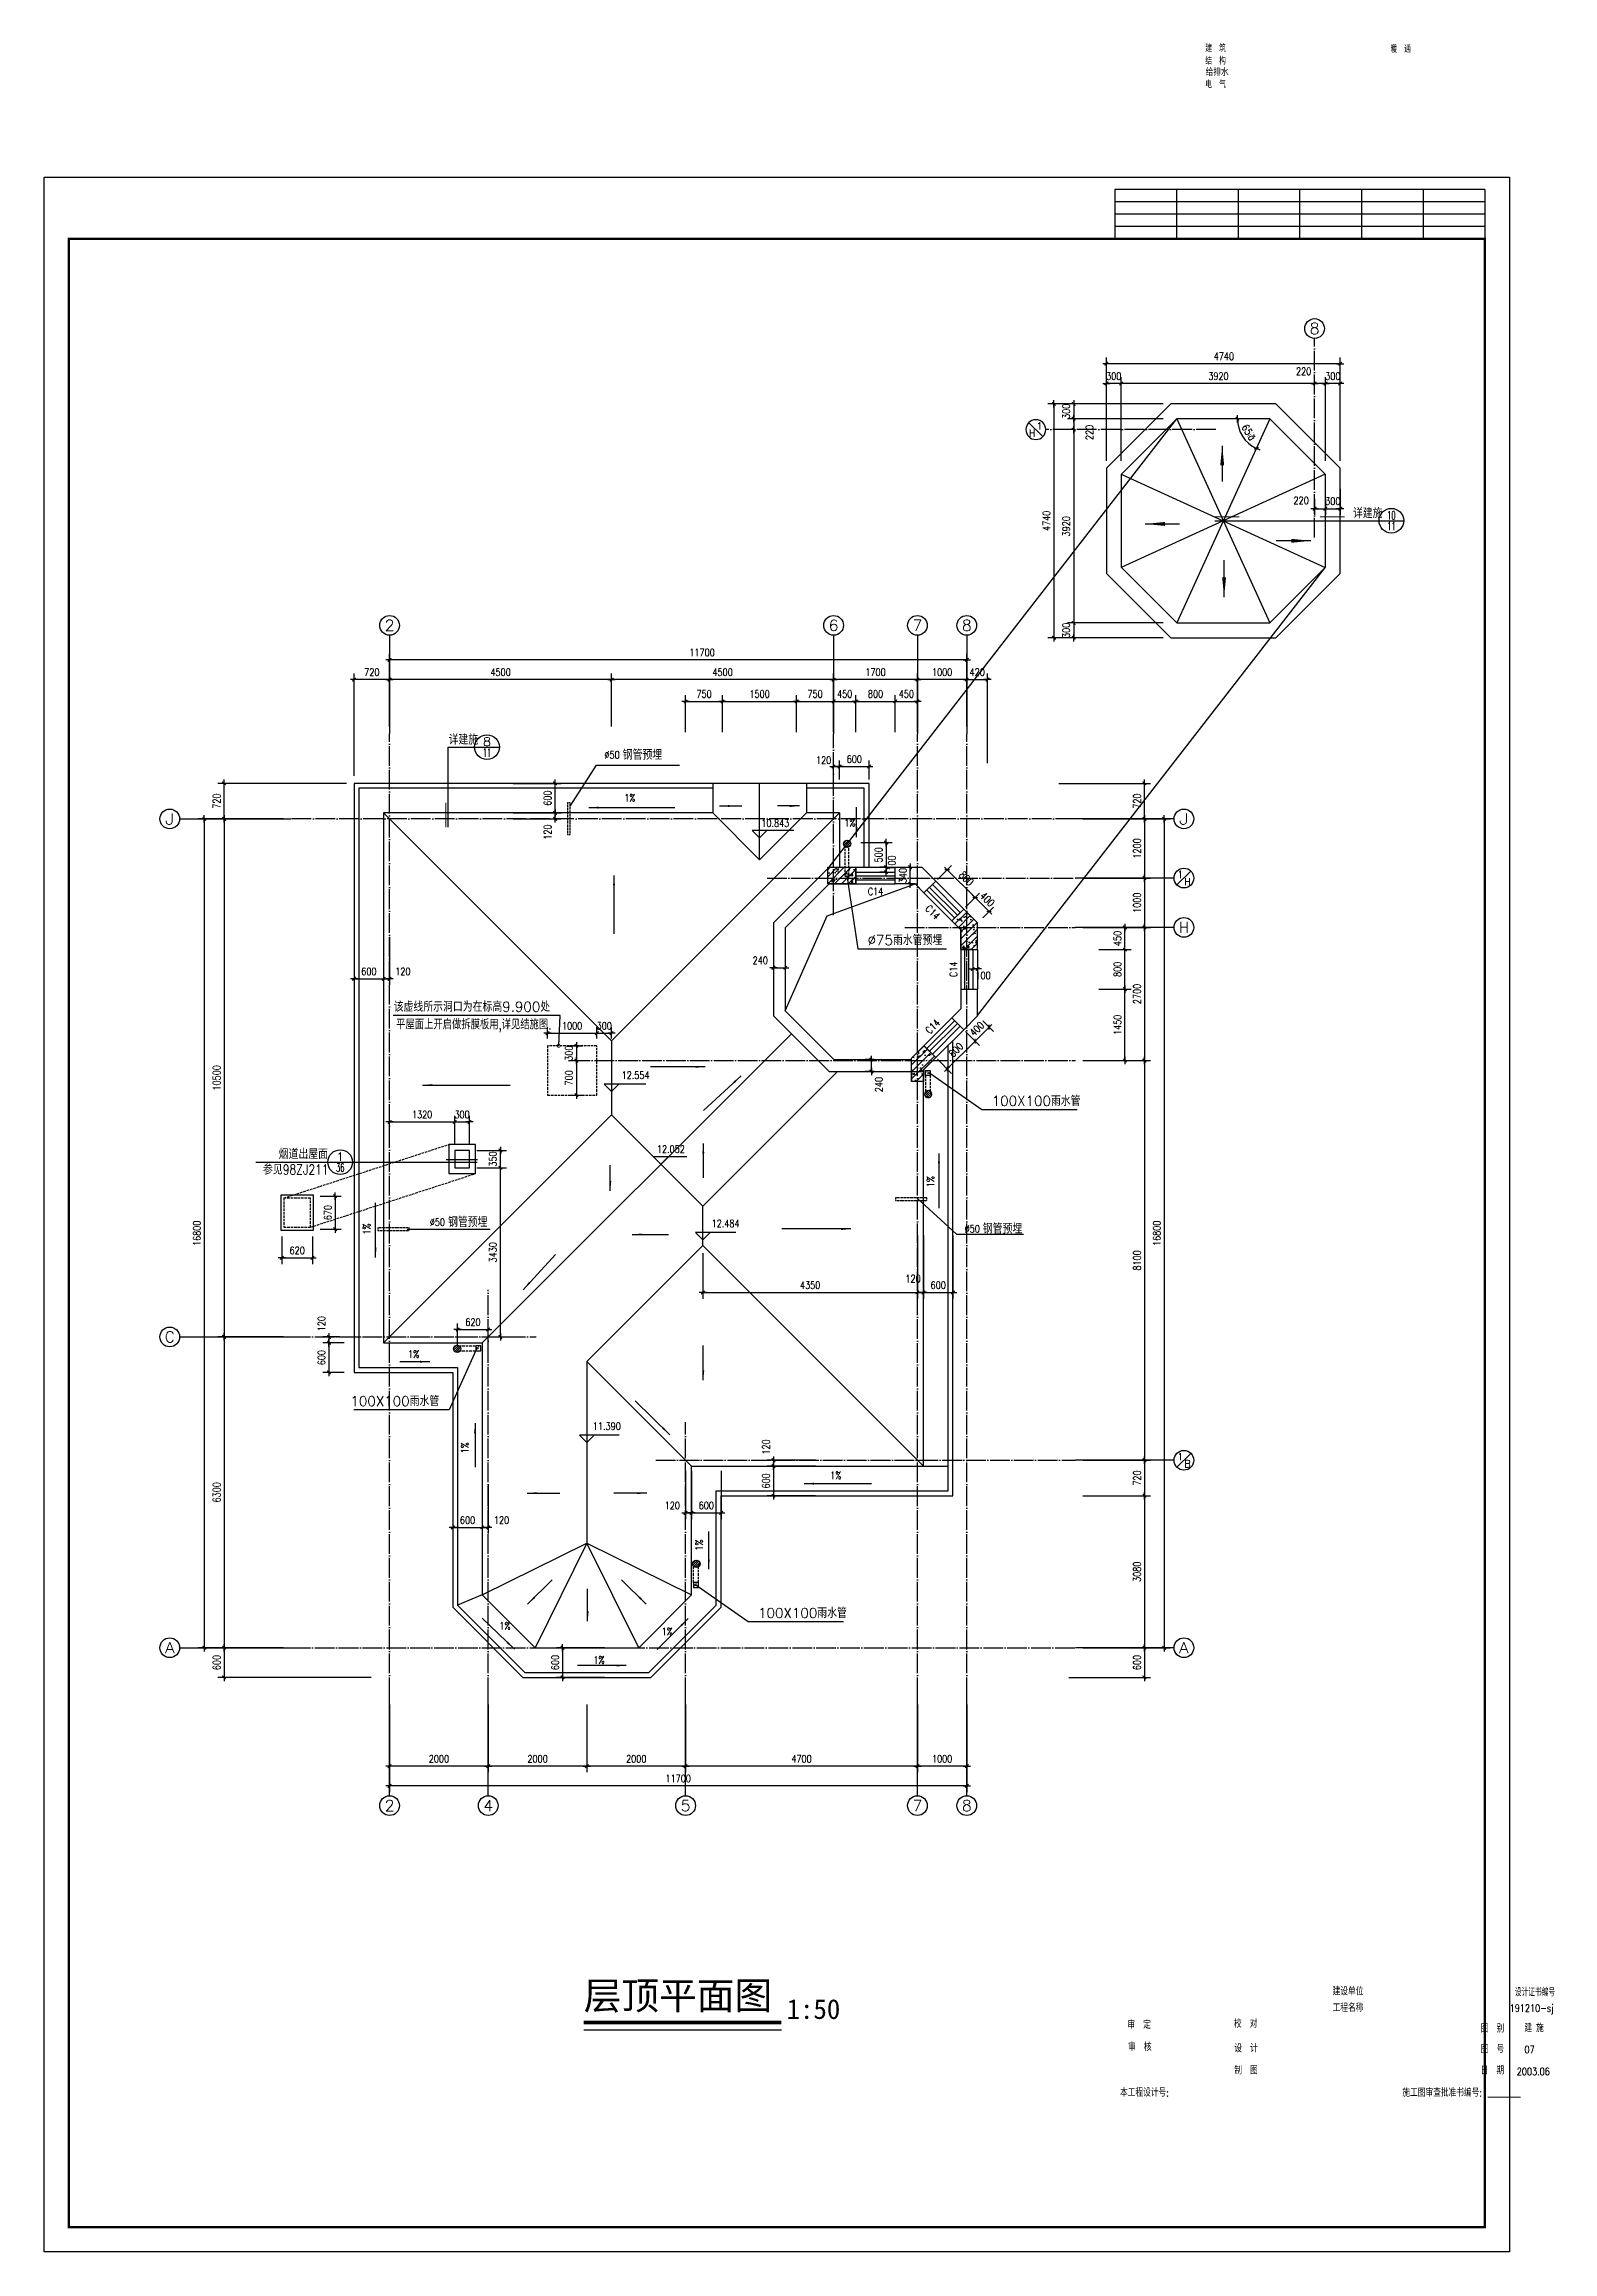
# Model space of a CAD drawing. Extents: x 12400 to 217743, y 86702 to 209848.
# Drawn here: x 142839 to 173420, y 90904 to 135650 of the extents above; entities that cross this region are included whole.
import ezdxf
from ezdxf.enums import TextEntityAlignment as Align

# ---------------------------------------------------------------- set-up
doc = ezdxf.new("R2010")
doc.units = 0
doc.header["$LTSCALE"] = 200
for name, pattern in [('DASH', [0.35, 0.25, -0.1]), ('DOTE', [2.42, 2, -0.2, 0.02, -0.2]), ('HIDDEN', [7.5, 5, -2.5])]:
    doc.linetypes.add(name, pattern=pattern)
doc.layers.get('0').update_dxf_attribs({"linetype": 'CONTINUOUS'})
doc.layers.get('DEFPOINTS').update_dxf_attribs({"linetype": 'CONTINUOUS'})
for name, color, linetype in [('8', 8, 'CONTINUOUS'), ('AXIS', 3, 'CONTINUOUS'), ('AXIS_TEXT', 7, 'CONTINUOUS'), ('COLUMN', 4, 'CONTINUOUS'), ('DOTE', 1, 'DOTE'), ('HATCH', 8, 'CONTINUOUS'), ('LVTRY', 6, 'CONTINUOUS'), ('PUB_DIM', 3, 'CONTINUOUS'), ('PUB_TEXT', 7, 'CONTINUOUS'), ('PUB_TITLE', 143, 'CONTINUOUS'), ('ROOF', 7, 'CONTINUOUS'), ('WALL', 4, 'CONTINUOUS'), ('WINDOW', 2, 'CONTINUOUS')]:
    doc.layers.add(name, color=color, linetype=linetype)
doc.styles.add('$', font='romans.shx', dxfattribs={"width": 0.7, "bigfont": 'china.shx'})
doc.styles.add('2', font='SIMHEI.TTF')
doc.styles.add('_SIMPLEX', font='SIMPLEX.shx', dxfattribs={"width": 0.8, "bigfont": 'hztxt.shx'})
doc.styles.add('COMP', font='complex', dxfattribs={"bigfont": 'hztxt'})
doc.styles.add('COMPLEX', font='COMPLEX')
doc.styles.add('DIM_FONT', font='SIMPLEX', dxfattribs={"width": 0.8})
doc.styles.add('HZ', font='txt', dxfattribs={"bigfont": 'hztxt'})
doc.styles.add('SIMPLEX', font='SIMPLEX.SHX')
doc.dimstyles.new('DIMA50', dxfattribs={"dimscale": 0.5, "dimtxt": 300, "dimasz": 1, "dimexe": 250, "dimexo": 300, "dimgap": 150, "dimtad": 1, "dimdec": 0, "dimzin": 0, "dimdsep": 46, "dimtxsty": 'DIM_FONT', "dimblk": '_DIMX', "dimblk1": 'DOTSMALL', "dimblk2": 'DOTSMALL', "dimcen": 2.5, "dimse1": 1, "dimclrt": 7, "dimadec": 0, "dimazin": 0, "dimtfac": 1, "dimtdec": 0, "dimtix": 1, "dimtmove": 2, "dimatfit": 3, "dimldrblk": '_DIMX', "dimfxl": 1, "dimtolj": 1, "dimtzin": 0, "dimarcsym": 0})
doc.dimstyles.new('DIMB50', dxfattribs={"dimscale": 0.5, "dimtxt": 300, "dimasz": 1, "dimexe": 250, "dimexo": 300, "dimgap": 150, "dimtad": 1, "dimdec": 0, "dimzin": 0, "dimdsep": 46, "dimtxsty": 'DIM_FONT', "dimblk": '_DIMX', "dimblk1": 'DOTSMALL', "dimblk2": 'DOTSMALL', "dimcen": 2.5, "dimse2": 1, "dimclrt": 7, "dimadec": 0, "dimazin": 0, "dimtfac": 1, "dimtdec": 0, "dimtix": 1, "dimtmove": 2, "dimatfit": 3, "dimldrblk": '_DIMX', "dimfxl": 1, "dimtolj": 1, "dimtzin": 0, "dimarcsym": 0})
doc.dimstyles.new('DIMN50', dxfattribs={"dimscale": 0.5, "dimtxt": 300, "dimasz": 1, "dimexe": 250, "dimexo": 300, "dimgap": 150, "dimtad": 1, "dimdec": 0, "dimzin": 0, "dimdsep": 46, "dimtxsty": 'DIM_FONT', "dimblk": '_DIMX', "dimblk1": 'DOTSMALL', "dimblk2": 'DOTSMALL', "dimcen": 2.5, "dimclrt": 7, "dimadec": 0, "dimazin": 0, "dimtfac": 1, "dimtdec": 0, "dimtix": 1, "dimtmove": 2, "dimatfit": 3, "dimldrblk": '_DIMX', "dimfxl": 1, "dimtolj": 1, "dimtzin": 0, "dimarcsym": 0})
doc.dimstyles.new('MAO', dxfattribs={"dimscale": 0.5, "dimtxt": 400, "dimasz": 250, "dimexe": 250, "dimexo": 0, "dimgap": 150, "dimtad": 1, "dimdec": 0, "dimzin": 0, "dimdsep": 46, "dimtxsty": 'DIM_FONT', "dimblk": '_DIMX', "dimblk1": 'DOTSMALL', "dimblk2": 'DOTSMALL', "dimsah": 1, "dimcen": 2.5, "dimclrt": 7, "dimadec": 0, "dimazin": 0, "dimtfac": 1, "dimtdec": 0, "dimtix": 1, "dimtmove": 2, "dimatfit": 3, "dimldrblk": 'DOTSMALL', "dimfxl": 1, "dimtolj": 1, "dimtzin": 0, "dimarcsym": 0})
pattern_1 = [(45, (51999.44, -126539.34), (-70.71068, 70.71068), []), (50, (51999.44, -126539.34), (358.6301, -31.37607), [37.5, -412.5]), (355, (51999.44, -126539.34), (-69.3757, 376.0961), [30, -330]), (100.4514, (52029.33, -126541.96), (289.2547, 344.7198), [31.8701, -350.5711]), (46.1842, (51999.44, -126439.34), (533.6205, -82.7595), [56.25, -618.75]), (96.6356, (52043.9, -126446.24), (467.3314, 487.059), [47.8051, -525.8565]), (351.1842, (51999.44, -126439.34), (467.331, 487.0593), [45, -495]), (21, (52049.44, -126464.34), (298.4535, -201.30945), [37.5, -412.5]), (326, (52049.44, -126464.34), (121.6577, 362.575), [30, -330]), (71.4514, (52074.3, -126481.12), (420.1113, 161.26525), [31.8701, -350.5711]), (37.5, (51999.44, -126539.34), (6.07993, 166.44693), [0, -326, 0, -335, 0, -331.25]), (7.5, (51999.44, -126539.34), (131.53477, 197.20586), [0, -191, 0, -318.5, 0, -126.25]), (327.5, (51887.94, -126539.34), (266.91122, -11.27744), [0, -125, 0, -390, 0, -517.5]), (317.5, (51837.94, -126539.34), (291.5931, 50.0525), [0, -162.5, 0, -259, 0, -367.5])]

msp = doc.modelspace()

# ---------------------------------------------------------------- texts
at = {"color": 7, "style": 'HZ', "width": 0.8}
for s, p in [('详建施', (169368.242, 126042.899)), ('详建施', (151037.049, 121453.537)), ('烟道出屋面', (147592.992, 113052.375)), ('参见98ZJ211', (147274.382, 112739.946))]:
    msp.add_text(s, height=200, dxfattribs=at).set_placement(p)
at = {"layer": 'PUB_DIM', "style": 'DIM_FONT', "width": 0.8}
for s, p in [('1%', (154823.779, 120298.333)), ('10.843', (157941.257, 119786.347)), ('1%', (159283.769, 119795.881)), ('12.554', (155109.742, 114675.531)), ('12.052', (155825.512, 113179.929)), ('12.484', (156933.392, 111670.782)), ('1%', (150441.882, 109025.265)), ('11.390', (154527.005, 107563.461)), ('1%', (158997.63, 106566.904)), ('1%', (152294.821, 103515.092)), ('1%', (155580.601, 103402.427)), ('1%', (154198.353, 102824.359))]:
    msp.add_text(s, height=150, dxfattribs=at).set_placement(p, align=Align.RIGHT)
for p in [(160882.354, 112707.791), (149451.273, 111746.05), (151440.588, 107312.646), (156192.842, 105340.492)]:
    msp.add_text('1%', height=150, rotation=90, dxfattribs=at).set_placement(p, align=Align.RIGHT)
at = {"layer": 'PUB_TEXT', "color": 7, "style": 'HZ', "width": 0.7}
msp.add_text('平屋面上开启做拆膜板用,详见结施图.', height=200, dxfattribs=at).set_placement((149972.823, 115683.024))
at = {"layer": 'PUB_TEXT', "char_height": 150, "attachment_point": 4, "style": 'DIM_FONT'}
for insert in [(154196.883, 121245.198), (150655.838, 111774.703), (161495.811, 111640.8)]:
    msp.add_mtext('%%c50', dxfattribs=dict(at, insert=insert))
at = {"layer": 'PUB_TEXT', "color": 7, "char_height": 200, "style": 'HZ'}
for s, insert, attachment_point in [('钢管预埋', (154566.651, 121245.198), 4), ('%%c75雨水管预埋', (159529.706, 117488.834), 4), ('该虚线所示洞口为在标高9.900处', (153095.476, 116138.754), 6), ('100X100雨水管', (162046.406, 114230.759), 4), ('钢管预埋', (151025.605, 111774.703), 4), ('钢管预埋', (161865.578, 111640.8), 4), ('100X100雨水管', (150847.72, 108144.905), 6), ('100X100雨水管', (157310.638, 103852.025), 4)]:
    msp.add_mtext(s, dxfattribs=dict(at, insert=insert, attachment_point=attachment_point))
at = {"layer": 'PUB_TITLE', "style": '$'}
for s, height, width, p in [('建  筑', 140, 0.75, (166374.974, 135494.451)), ('暖  通', 140, 0.75, (170125.674, 135478.744)), ('结  构', 140, 0.75, (166374.974, 135238.389)), ('给排水', 140, 0.85, (166382.891, 135008.579)), ('电  气', 140, 0.75, (166374.974, 134761.393)), ('建设单位', 150, 0.8, (168955.168, 96104.757)), ('设计证书编号', 150, 0.7, (172647.728, 96086.217)), ('工程名称', 150, 0.8, (168955.168, 95771.424)), ('191210-sj', 150, 0.8, (172545.34, 95770.193)), ('审  定', 150, 0.8, (164795.544, 95428.304)), ('校  对', 150, 0.8, (166955.436, 95447.812)), ('图  别', 150, 0.8, (171957.165, 95351.986)), ('建 施', 150, 0.8, (172842.495, 95362.028)), ('审  核', 150, 0.8, (164810.417, 94976.923)), ('设  计', 150, 0.8, (166963.035, 94947.967)), ('图  号', 150, 0.8, (171957.165, 94935.38)), ('07', 150, 0.8, (172845.462, 94929.45)), ('制  图', 150, 0.8, (166962.465, 94502.636)), ('日  期', 150, 0.8, (171957.165, 94501.271)), ('2003.06', 150, 0.8, (172689.108, 94485.117)), ('本工程设计号:', 150, 0.8, (164646.852, 94053.373)), ('施工图审查批准书编号:', 150, 0.8, (170370.183, 94052.13))]:
    msp.add_text(s, height=height, dxfattribs=dict(at, width=width)).set_placement(p)
at = {"layer": 'PUB_TITLE', "style": '2'}
for s, height, p in [('层顶平面图', 560, (153776.689, 95817.319)), ('1:50', 400, (157888.3, 95624.625))]:
    msp.add_text(s, height=height, dxfattribs=at).set_placement(p)
at = {"layer": 'PUB_TITLE', "style": '$', "width": 0.8}
msp.add_attdef('________', (172102.754, 94055.426), '', height=150, dxfattribs=at)

# ---------------------------------------------------------------- blocks, each defined once
blk = doc.blocks.new('_DIMX')
blk.add_line((-150, 0), (150, 0))
at = {"const_width": 50}
blk.add_lwpolyline([(-70, -70), (70, 70)], dxfattribs=at)
blk = doc.blocks.new('*D1441')
at = {"layer": 'AXIS', "color": 0, "lineweight": -2}
for p, q in [((147691, 119948), (145961, 119948)), ((146086, 119947), (146086, 103148)), ((147691, 103148), (145961, 103148))]:
    blk.add_line(p, q, dxfattribs=at)
at = {"layer": 'DEFPOINTS', "color": 0}
for p in [(147841, 119948), (146086, 103148), (147841, 103148)]:
    blk.add_point(p, dxfattribs=at)
at = {"layer": 'AXIS', "color": 0, "lineweight": -2, "xscale": 0.5, "yscale": 0.5, "zscale": 0.5}
for p, rotation in [((146086, 119948), 90), ((146086, 103148), 270)]:
    blk.add_blockref('_DIMX', p, dxfattribs=dict(at, rotation=rotation))
at = {"layer": 'AXIS', "color": 7, "insert": (145936, 111548), "char_height": 150, "attachment_point": 5, "rotation": 90, "style": 'DIM_FONT'}
blk.add_mtext('\\A1;16800', dxfattribs=at)
blk = doc.blocks.new('_DOTSMALL')
at = {"color": 0, "linetype": 'ByBlock', "const_width": 0.5}
blk.add_lwpolyline([(-0.0625, 0, 1), (0.0625, 0, 1)], format="xyb", close=True, dxfattribs=at)
blk = doc.blocks.new('_AXISO')
blk.add_circle((0, 0), 0.5)
at = {"layer": 'AXIS_TEXT', "style": 'COMPLEX', "width": 1.041667}
blk.add_attdef('A', text='', height=0.56, dxfattribs=at).set_placement((-0.25, -0.28), (0.25, -0.28), align=Align.FIT)
blk = doc.blocks.new('*D1442')
at = {"layer": 'AXIS', "color": 0, "lineweight": -2}
for p, q in [((160541, 101998), (160541, 100623)), ((161541, 101998), (161541, 100623)), ((161540, 100748), (160541, 100748))]:
    blk.add_line(p, q, dxfattribs=at)
at = {"layer": 'DEFPOINTS', "color": 0}
for p in [(160541, 102148), (161541, 102148), (160541, 100748)]:
    blk.add_point(p, dxfattribs=at)
at = {"layer": 'AXIS', "color": 0, "lineweight": -2, "xscale": 0.5, "yscale": 0.5, "zscale": 0.5, "rotation": 180}
blk.add_blockref('_DIMX', (160541, 100748), dxfattribs=at)
at = {"layer": 'AXIS', "color": 0, "lineweight": -2, "xscale": 0.5, "yscale": 0.5, "zscale": 0.5}
blk.add_blockref('_DIMX', (161541, 100748), dxfattribs=at)
at = {"layer": 'AXIS', "color": 7, "insert": (161041, 100898), "char_height": 150, "attachment_point": 5, "style": 'DIM_FONT'}
blk.add_mtext('\\A1;1000', dxfattribs=at)
blk = doc.blocks.new('*D1443')
at = {"layer": 'AXIS', "color": 0, "lineweight": -2}
for p, q in [((149841, 101998), (149841, 100223)), ((161541, 101998), (161541, 100223)), ((161540, 100348), (149841, 100348))]:
    blk.add_line(p, q, dxfattribs=at)
at = {"layer": 'DEFPOINTS', "color": 0}
for p in [(149841, 102148), (161541, 102148), (149841, 100348)]:
    blk.add_point(p, dxfattribs=at)
at = {"layer": 'AXIS', "color": 0, "lineweight": -2, "xscale": 0.5, "yscale": 0.5, "zscale": 0.5, "rotation": 180}
blk.add_blockref('_DIMX', (149841, 100348), dxfattribs=at)
at = {"layer": 'AXIS', "color": 0, "lineweight": -2, "xscale": 0.5, "yscale": 0.5, "zscale": 0.5}
blk.add_blockref('_DIMX', (161541, 100348), dxfattribs=at)
at = {"layer": 'AXIS', "color": 7, "insert": (155691, 100498), "char_height": 150, "attachment_point": 5, "style": 'DIM_FONT'}
blk.add_mtext('\\A1;11700', dxfattribs=at)
blk = doc.blocks.new('*D1444')
at = {"layer": 'AXIS', "color": 0, "lineweight": -2}
for p, q in [((163891, 119948), (165266, 119948)), ((165141, 119947), (165141, 118748)), ((163891, 118748), (165266, 118748))]:
    blk.add_line(p, q, dxfattribs=at)
at = {"layer": 'DEFPOINTS', "color": 0}
for p in [(163741, 119948), (163741, 118748), (165141, 118748)]:
    blk.add_point(p, dxfattribs=at)
at = {"layer": 'AXIS', "color": 0, "lineweight": -2, "xscale": 0.5, "yscale": 0.5, "zscale": 0.5}
for p, rotation in [((165141, 119948), 90), ((165141, 118748), 270)]:
    blk.add_blockref('_DIMX', p, dxfattribs=dict(at, rotation=rotation))
at = {"layer": 'AXIS', "color": 7, "insert": (164991, 119348), "char_height": 150, "attachment_point": 5, "rotation": 90, "style": 'DIM_FONT'}
blk.add_mtext('\\A1;1200', dxfattribs=at)
blk = doc.blocks.new('*D1445')
at = {"layer": 'AXIS', "color": 0, "lineweight": -2}
for p, q in [((163891, 119948), (165666, 119948)), ((165541, 119947), (165541, 103148)), ((163891, 103148), (165666, 103148))]:
    blk.add_line(p, q, dxfattribs=at)
at = {"layer": 'DEFPOINTS', "color": 0}
for p in [(163741, 119948), (163741, 103148), (165541, 103148)]:
    blk.add_point(p, dxfattribs=at)
at = {"layer": 'AXIS', "color": 0, "lineweight": -2, "xscale": 0.5, "yscale": 0.5, "zscale": 0.5}
for p, rotation in [((165541, 119948), 90), ((165541, 103148), 270)]:
    blk.add_blockref('_DIMX', p, dxfattribs=dict(at, rotation=rotation))
at = {"layer": 'AXIS', "color": 7, "insert": (165391, 111548), "char_height": 150, "attachment_point": 5, "rotation": 90, "style": 'DIM_FONT'}
blk.add_mtext('\\A1;16800', dxfattribs=at)
blk = doc.blocks.new('*D1446')
at = {"layer": 'AXIS', "color": 0, "lineweight": -2}
for p, q in [((160541, 121820), (160541, 122895)), ((161540, 122770), (160541, 122770)), ((161541, 121820), (161541, 122895))]:
    blk.add_line(p, q, dxfattribs=at)
at = {"layer": 'DEFPOINTS', "color": 0}
for p in [(160541, 122770), (160541, 121670), (161541, 121670)]:
    blk.add_point(p, dxfattribs=at)
at = {"layer": 'AXIS', "color": 0, "lineweight": -2, "xscale": 0.5, "yscale": 0.5, "zscale": 0.5, "rotation": 180}
blk.add_blockref('_DIMX', (160541, 122770), dxfattribs=at)
at = {"layer": 'AXIS', "color": 0, "lineweight": -2, "xscale": 0.5, "yscale": 0.5, "zscale": 0.5}
blk.add_blockref('_DIMX', (161541, 122770), dxfattribs=at)
at = {"layer": 'AXIS', "color": 7, "insert": (161041, 122920), "char_height": 150, "attachment_point": 5, "style": 'DIM_FONT'}
blk.add_mtext('\\A1;1000', dxfattribs=at)
blk = doc.blocks.new('*D1447')
at = {"layer": 'AXIS', "color": 0, "lineweight": -2}
for p, q in [((158841, 121820), (158841, 122895)), ((160540, 122770), (158841, 122770)), ((160541, 121820), (160541, 122895))]:
    blk.add_line(p, q, dxfattribs=at)
at = {"layer": 'DEFPOINTS', "color": 0}
for p in [(158841, 122770), (158841, 121670), (160541, 121670)]:
    blk.add_point(p, dxfattribs=at)
at = {"layer": 'AXIS', "color": 0, "lineweight": -2, "xscale": 0.5, "yscale": 0.5, "zscale": 0.5, "rotation": 180}
blk.add_blockref('_DIMX', (158841, 122770), dxfattribs=at)
at = {"layer": 'AXIS', "color": 0, "lineweight": -2, "xscale": 0.5, "yscale": 0.5, "zscale": 0.5}
blk.add_blockref('_DIMX', (160541, 122770), dxfattribs=at)
at = {"layer": 'AXIS', "color": 7, "insert": (159691, 122920), "char_height": 150, "attachment_point": 5, "style": 'DIM_FONT'}
blk.add_mtext('\\A1;1700', dxfattribs=at)
blk = doc.blocks.new('*D1448')
at = {"layer": 'AXIS', "color": 0, "lineweight": -2}
for p, q in [((154341, 121820), (154341, 122895)), ((158840, 122770), (154341, 122770)), ((158841, 121820), (158841, 122895))]:
    blk.add_line(p, q, dxfattribs=at)
at = {"layer": 'DEFPOINTS', "color": 0}
for p in [(154341, 122770), (154341, 121670), (158841, 121670)]:
    blk.add_point(p, dxfattribs=at)
at = {"layer": 'AXIS', "color": 0, "lineweight": -2, "xscale": 0.5, "yscale": 0.5, "zscale": 0.5, "rotation": 180}
blk.add_blockref('_DIMX', (154341, 122770), dxfattribs=at)
at = {"layer": 'AXIS', "color": 0, "lineweight": -2, "xscale": 0.5, "yscale": 0.5, "zscale": 0.5}
blk.add_blockref('_DIMX', (158841, 122770), dxfattribs=at)
at = {"layer": 'AXIS', "color": 7, "insert": (156591, 122920), "char_height": 150, "attachment_point": 5, "style": 'DIM_FONT'}
blk.add_mtext('\\A1;4500', dxfattribs=at)
blk = doc.blocks.new('*D1449')
at = {"layer": 'AXIS', "color": 0, "lineweight": -2}
for p, q in [((149841, 121820), (149841, 123295)), ((161540, 123170), (149841, 123170)), ((161541, 121820), (161541, 123295))]:
    blk.add_line(p, q, dxfattribs=at)
at = {"layer": 'DEFPOINTS', "color": 0}
for p in [(149841, 123170), (149841, 121670), (161541, 121670)]:
    blk.add_point(p, dxfattribs=at)
at = {"layer": 'AXIS', "color": 0, "lineweight": -2, "xscale": 0.5, "yscale": 0.5, "zscale": 0.5, "rotation": 180}
blk.add_blockref('_DIMX', (149841, 123170), dxfattribs=at)
at = {"layer": 'AXIS', "color": 0, "lineweight": -2, "xscale": 0.5, "yscale": 0.5, "zscale": 0.5}
blk.add_blockref('_DIMX', (161541, 123170), dxfattribs=at)
at = {"layer": 'AXIS', "color": 7, "insert": (156175, 123320), "char_height": 150, "attachment_point": 5, "style": 'DIM_FONT'}
blk.add_mtext('\\A1;11700', dxfattribs=at)
blk = doc.blocks.new('*D1450')
at = {"layer": 'AXIS', "color": 0, "lineweight": -2}
for p, q in [((147691, 119948), (146361, 119948)), ((146486, 119947), (146486, 109448)), ((147691, 109448), (146361, 109448))]:
    blk.add_line(p, q, dxfattribs=at)
at = {"layer": 'DEFPOINTS', "color": 0}
for p in [(147841, 119948), (146486, 109448), (147841, 109448)]:
    blk.add_point(p, dxfattribs=at)
at = {"layer": 'AXIS', "color": 0, "lineweight": -2, "xscale": 0.5, "yscale": 0.5, "zscale": 0.5}
for p, rotation in [((146486, 119948), 90), ((146486, 109448), 270)]:
    blk.add_blockref('_DIMX', p, dxfattribs=dict(at, rotation=rotation))
at = {"layer": 'AXIS', "color": 7, "insert": (146336, 114698), "char_height": 150, "attachment_point": 5, "rotation": 90, "style": 'DIM_FONT'}
blk.add_mtext('\\A1;10500', dxfattribs=at)
blk = doc.blocks.new('*D1451')
at = {"layer": 'AXIS', "color": 0, "lineweight": -2}
for p, q in [((163891, 118748), (165266, 118748)), ((165141, 118747), (165141, 117748)), ((163891, 117748), (165266, 117748))]:
    blk.add_line(p, q, dxfattribs=at)
at = {"layer": 'DEFPOINTS', "color": 0}
for p in [(163741, 118748), (163741, 117748), (165141, 117748)]:
    blk.add_point(p, dxfattribs=at)
at = {"layer": 'AXIS', "color": 0, "lineweight": -2, "xscale": 0.5, "yscale": 0.5, "zscale": 0.5}
for p, rotation in [((165141, 118748), 90), ((165141, 117748), 270)]:
    blk.add_blockref('_DIMX', p, dxfattribs=dict(at, rotation=rotation))
at = {"layer": 'AXIS', "color": 7, "insert": (164991, 118248), "char_height": 150, "attachment_point": 5, "rotation": 90, "style": 'DIM_FONT'}
blk.add_mtext('\\A1;1000', dxfattribs=at)
blk = doc.blocks.new('*D1452')
at = {"layer": 'AXIS', "color": 0, "lineweight": -2}
for p, q in [((153841, 101998), (153841, 100623)), ((155841, 101998), (155841, 100623)), ((155840, 100748), (153841, 100748))]:
    blk.add_line(p, q, dxfattribs=at)
at = {"layer": 'DEFPOINTS', "color": 0}
for p in [(153841, 102148), (155841, 102148), (153841, 100748)]:
    blk.add_point(p, dxfattribs=at)
at = {"layer": 'AXIS', "color": 0, "lineweight": -2, "xscale": 0.5, "yscale": 0.5, "zscale": 0.5, "rotation": 180}
blk.add_blockref('_DIMX', (153841, 100748), dxfattribs=at)
at = {"layer": 'AXIS', "color": 0, "lineweight": -2, "xscale": 0.5, "yscale": 0.5, "zscale": 0.5}
blk.add_blockref('_DIMX', (155841, 100748), dxfattribs=at)
at = {"layer": 'AXIS', "color": 7, "insert": (154841, 100898), "char_height": 150, "attachment_point": 5, "style": 'DIM_FONT'}
blk.add_mtext('\\A1;2000', dxfattribs=at)
blk = doc.blocks.new('*D1453')
at = {"layer": 'AXIS', "color": 0, "lineweight": -2}
for p, q in [((163891, 106948), (165266, 106948)), ((165141, 106947), (165141, 106228)), ((163891, 106228), (165266, 106228))]:
    blk.add_line(p, q, dxfattribs=at)
at = {"layer": 'DEFPOINTS', "color": 0}
for p in [(163741, 106948), (163741, 106228), (165141, 106228)]:
    blk.add_point(p, dxfattribs=at)
at = {"layer": 'AXIS', "color": 0, "lineweight": -2, "xscale": 0.5, "yscale": 0.5, "zscale": 0.5}
for p, rotation in [((165141, 106948), 90), ((165141, 106228), 270)]:
    blk.add_blockref('_DIMX', p, dxfattribs=dict(at, rotation=rotation))
at = {"layer": 'AXIS', "color": 7, "insert": (164991, 106588), "char_height": 150, "attachment_point": 5, "rotation": 90, "style": 'DIM_FONT'}
blk.add_mtext('\\A1;720', dxfattribs=at)
blk = doc.blocks.new('*D1455')
at = {"layer": 'AXIS', "color": 0, "lineweight": -2}
for p, q in [((163891, 117748), (165266, 117748)), ((165141, 117747), (165141, 115048)), ((163891, 115048), (165266, 115048))]:
    blk.add_line(p, q, dxfattribs=at)
at = {"layer": 'DEFPOINTS', "color": 0}
for p in [(163741, 117748), (163741, 115048), (165141, 115048)]:
    blk.add_point(p, dxfattribs=at)
at = {"layer": 'AXIS', "color": 0, "lineweight": -2, "xscale": 0.5, "yscale": 0.5, "zscale": 0.5}
for p, rotation in [((165141, 117748), 90), ((165141, 115048), 270)]:
    blk.add_blockref('_DIMX', p, dxfattribs=dict(at, rotation=rotation))
at = {"layer": 'AXIS', "color": 7, "insert": (164991, 116398), "char_height": 150, "attachment_point": 5, "rotation": 90, "style": 'DIM_FONT'}
blk.add_mtext('\\A1;2700', dxfattribs=at)
blk = doc.blocks.new('*D1626')
at = {"layer": 'AXIS', "color": 0, "lineweight": -2}
for p, q in [((149121, 120818), (149121, 122895)), ((149840, 122770), (149121, 122770)), ((149841, 121820), (149841, 122895))]:
    blk.add_line(p, q, dxfattribs=at)
at = {"layer": 'DEFPOINTS', "color": 0}
for p in [(149121, 122770), (149841, 121670), (149121, 120668)]:
    blk.add_point(p, dxfattribs=at)
at = {"layer": 'AXIS', "color": 0, "lineweight": -2, "xscale": 0.5, "yscale": 0.5, "zscale": 0.5, "rotation": 180}
blk.add_blockref('_DIMX', (149121, 122770), dxfattribs=at)
at = {"layer": 'AXIS', "color": 0, "lineweight": -2, "xscale": 0.5, "yscale": 0.5, "zscale": 0.5}
blk.add_blockref('_DIMX', (149841, 122770), dxfattribs=at)
at = {"layer": 'AXIS', "color": 7, "insert": (149481, 122920), "char_height": 150, "attachment_point": 5, "style": 'DIM_FONT'}
blk.add_mtext('\\A1;720', dxfattribs=at)
blk = doc.blocks.new('*D1627')
at = {"layer": 'AXIS', "color": 0, "lineweight": -2}
for p, q in [((148971, 120668), (146361, 120668)), ((146486, 119948), (146486, 120667)), ((147691, 119948), (146361, 119948))]:
    blk.add_line(p, q, dxfattribs=at)
at = {"layer": 'DEFPOINTS', "color": 0}
for p in [(146486, 120668), (149121, 120668), (147841, 119948)]:
    blk.add_point(p, dxfattribs=at)
at = {"layer": 'AXIS', "color": 0, "lineweight": -2, "xscale": 0.5, "yscale": 0.5, "zscale": 0.5}
for p, rotation in [((146486, 120668), 90), ((146486, 119948), 270)]:
    blk.add_blockref('_DIMX', p, dxfattribs=dict(at, rotation=rotation))
at = {"layer": 'AXIS', "color": 7, "insert": (146336, 120308), "char_height": 150, "attachment_point": 5, "rotation": 90, "style": 'DIM_FONT'}
blk.add_mtext('\\A1;720', dxfattribs=at)
blk = doc.blocks.new('*D1628')
at = {"layer": 'AXIS', "color": 0, "lineweight": -2}
for p, q in [((147691, 103148), (146361, 103148)), ((146486, 103147), (146486, 102548)), ((149470, 102548), (146361, 102548))]:
    blk.add_line(p, q, dxfattribs=at)
at = {"layer": 'DEFPOINTS', "color": 0}
for p in [(147841, 103148), (146486, 102548), (149620, 102548)]:
    blk.add_point(p, dxfattribs=at)
at = {"layer": 'AXIS', "color": 0, "lineweight": -2, "xscale": 0.5, "yscale": 0.5, "zscale": 0.5}
for p, rotation in [((146486, 103148), 90), ((146486, 102548), 270)]:
    blk.add_blockref('_DIMX', p, dxfattribs=dict(at, rotation=rotation))
at = {"layer": 'AXIS', "color": 7, "insert": (146336, 102848), "char_height": 150, "attachment_point": 5, "rotation": 90, "style": 'DIM_FONT'}
blk.add_mtext('\\A1;600', dxfattribs=at)
blk = doc.blocks.new('*D1629')
at = {"layer": 'AXIS', "color": 0, "lineweight": -2}
for p, q in [((164206, 103148), (165266, 103148)), ((165141, 103147), (165141, 102548)), ((163611, 102548), (165266, 102548))]:
    blk.add_line(p, q, dxfattribs=at)
at = {"layer": 'DEFPOINTS', "color": 0}
for p in [(164056, 103148), (163461, 102548), (165141, 102548)]:
    blk.add_point(p, dxfattribs=at)
at = {"layer": 'AXIS', "color": 0, "lineweight": -2, "xscale": 0.5, "yscale": 0.5, "zscale": 0.5}
for p, rotation in [((165141, 103148), 90), ((165141, 102548), 270)]:
    blk.add_blockref('_DIMX', p, dxfattribs=dict(at, rotation=rotation))
at = {"layer": 'AXIS', "color": 7, "insert": (164991, 102848), "char_height": 150, "attachment_point": 5, "rotation": 90, "style": 'DIM_FONT'}
blk.add_mtext('\\A1;600', dxfattribs=at)
blk = doc.blocks.new('*D1630')
at = {"layer": 'AXIS', "color": 0, "lineweight": -2}
for p, q in [((163406, 120668), (165266, 120668)), ((165141, 119948), (165141, 120667)), ((163891, 119948), (165266, 119948))]:
    blk.add_line(p, q, dxfattribs=at)
at = {"layer": 'DEFPOINTS', "color": 0}
for p in [(163256, 120668), (165141, 120668), (163741, 119948)]:
    blk.add_point(p, dxfattribs=at)
at = {"layer": 'AXIS', "color": 0, "lineweight": -2, "xscale": 0.5, "yscale": 0.5, "zscale": 0.5}
for p, rotation in [((165141, 120668), 90), ((165141, 119948), 270)]:
    blk.add_blockref('_DIMX', p, dxfattribs=dict(at, rotation=rotation))
at = {"layer": 'AXIS', "color": 7, "insert": (164991, 120308), "char_height": 150, "attachment_point": 5, "rotation": 90, "style": 'DIM_FONT'}
blk.add_mtext('\\A1;720', dxfattribs=at)
blk = doc.blocks.new('*D1631')
at = {"layer": 'AXIS', "color": 0, "lineweight": -2}
for p, q in [((149841, 101998), (149841, 100623)), ((151841, 101998), (151841, 100623)), ((151840, 100748), (149841, 100748))]:
    blk.add_line(p, q, dxfattribs=at)
at = {"layer": 'DEFPOINTS', "color": 0}
for p in [(149841, 102148), (151841, 102148), (149841, 100748)]:
    blk.add_point(p, dxfattribs=at)
at = {"layer": 'AXIS', "color": 0, "lineweight": -2, "xscale": 0.5, "yscale": 0.5, "zscale": 0.5, "rotation": 180}
blk.add_blockref('_DIMX', (149841, 100748), dxfattribs=at)
at = {"layer": 'AXIS', "color": 0, "lineweight": -2, "xscale": 0.5, "yscale": 0.5, "zscale": 0.5}
blk.add_blockref('_DIMX', (151841, 100748), dxfattribs=at)
at = {"layer": 'AXIS', "color": 7, "insert": (150841, 100898), "char_height": 150, "attachment_point": 5, "style": 'DIM_FONT'}
blk.add_mtext('\\A1;2000', dxfattribs=at)
blk = doc.blocks.new('*D1632')
at = {"layer": 'AXIS', "color": 0, "lineweight": -2}
for p, q in [((147691, 109448), (146361, 109448)), ((146486, 109447), (146486, 103148)), ((147691, 103148), (146361, 103148))]:
    blk.add_line(p, q, dxfattribs=at)
at = {"layer": 'DEFPOINTS', "color": 0}
for p in [(147841, 109448), (146486, 103148), (147841, 103148)]:
    blk.add_point(p, dxfattribs=at)
at = {"layer": 'AXIS', "color": 0, "lineweight": -2, "xscale": 0.5, "yscale": 0.5, "zscale": 0.5}
for p, rotation in [((146486, 109448), 90), ((146486, 103148), 270)]:
    blk.add_blockref('_DIMX', p, dxfattribs=dict(at, rotation=rotation))
at = {"layer": 'AXIS', "color": 7, "insert": (146336, 106298), "char_height": 150, "attachment_point": 5, "rotation": 90, "style": 'DIM_FONT'}
blk.add_mtext('\\A1;6300', dxfattribs=at)
blk = doc.blocks.new('*D1633')
at = {"layer": 'AXIS', "color": 0, "lineweight": -2}
for p, q in [((163891, 106228), (165266, 106228)), ((165141, 106227), (165141, 103148)), ((163891, 103148), (165266, 103148))]:
    blk.add_line(p, q, dxfattribs=at)
at = {"layer": 'DEFPOINTS', "color": 0}
for p in [(163741, 106228), (163741, 103148), (165141, 103148)]:
    blk.add_point(p, dxfattribs=at)
at = {"layer": 'AXIS', "color": 0, "lineweight": -2, "xscale": 0.5, "yscale": 0.5, "zscale": 0.5}
for p, rotation in [((165141, 106228), 90), ((165141, 103148), 270)]:
    blk.add_blockref('_DIMX', p, dxfattribs=dict(at, rotation=rotation))
at = {"layer": 'AXIS', "color": 7, "insert": (164991, 104688), "char_height": 150, "attachment_point": 5, "rotation": 90, "style": 'DIM_FONT'}
blk.add_mtext('\\A1;3080', dxfattribs=at)
blk = doc.blocks.new('*D1634')
at = {"layer": 'AXIS', "color": 0, "lineweight": -2}
for p, q in [((163891, 115048), (165266, 115048)), ((165141, 115047), (165141, 106948)), ((163891, 106948), (165266, 106948))]:
    blk.add_line(p, q, dxfattribs=at)
at = {"layer": 'DEFPOINTS', "color": 0}
for p in [(163741, 115048), (163741, 106948), (165141, 106948)]:
    blk.add_point(p, dxfattribs=at)
at = {"layer": 'AXIS', "color": 0, "lineweight": -2, "xscale": 0.5, "yscale": 0.5, "zscale": 0.5}
for p, rotation in [((165141, 115048), 90), ((165141, 106948), 270)]:
    blk.add_blockref('_DIMX', p, dxfattribs=dict(at, rotation=rotation))
at = {"layer": 'AXIS', "color": 7, "insert": (164991, 110998), "char_height": 150, "attachment_point": 5, "rotation": 90, "style": 'DIM_FONT'}
blk.add_mtext('\\A1;8100', dxfattribs=at)
blk = doc.blocks.new('*D1635')
at = {"layer": 'AXIS', "color": 0, "lineweight": -2}
for p, q in [((161540, 122770), (161540, 122770)), ((161541, 121820), (161541, 122895)), ((161541, 122770), (161961, 122770)), ((161961, 121075), (161961, 122895)), ((161961, 122770), (161962, 122770))]:
    blk.add_line(p, q, dxfattribs=at)
at = {"layer": 'DEFPOINTS', "color": 0}
for p in [(161961, 122770), (161541, 121670), (161961, 120925)]:
    blk.add_point(p, dxfattribs=at)
at = {"layer": 'AXIS', "color": 0, "lineweight": -2, "xscale": 0.5, "yscale": 0.5, "zscale": 0.5}
blk.add_blockref('_DIMX', (161541, 122770), dxfattribs=at)
at = {"layer": 'AXIS', "color": 0, "lineweight": -2, "xscale": 0.5, "yscale": 0.5, "zscale": 0.5, "rotation": 180}
blk.add_blockref('_DIMX', (161961, 122770), dxfattribs=at)
at = {"layer": 'AXIS', "color": 7, "insert": (161751, 122920), "char_height": 150, "attachment_point": 5, "style": 'DIM_FONT'}
blk.add_mtext('\\A1;420', dxfattribs=at)
blk = doc.blocks.new('*D1636')
at = {"layer": 'AXIS', "color": 0, "lineweight": -2}
for p, q in [((149841, 121820), (149841, 122895)), ((154340, 122770), (149841, 122770)), ((154341, 121820), (154341, 122895))]:
    blk.add_line(p, q, dxfattribs=at)
at = {"layer": 'DEFPOINTS', "color": 0}
for p in [(149841, 122770), (149841, 121670), (154341, 121670)]:
    blk.add_point(p, dxfattribs=at)
at = {"layer": 'AXIS', "color": 0, "lineweight": -2, "xscale": 0.5, "yscale": 0.5, "zscale": 0.5, "rotation": 180}
blk.add_blockref('_DIMX', (149841, 122770), dxfattribs=at)
at = {"layer": 'AXIS', "color": 0, "lineweight": -2, "xscale": 0.5, "yscale": 0.5, "zscale": 0.5}
blk.add_blockref('_DIMX', (154341, 122770), dxfattribs=at)
at = {"layer": 'AXIS', "color": 7, "insert": (152091, 122920), "char_height": 150, "attachment_point": 5, "style": 'DIM_FONT'}
blk.add_mtext('\\A1;4500', dxfattribs=at)
blk = doc.blocks.new('*D1637')
at = {"layer": 'AXIS', "color": 0, "lineweight": -2}
for p, q in [((151841, 101998), (151841, 100623)), ((153841, 101998), (153841, 100623)), ((153840, 100748), (151841, 100748))]:
    blk.add_line(p, q, dxfattribs=at)
at = {"layer": 'DEFPOINTS', "color": 0}
for p in [(151841, 102148), (153841, 102148), (151841, 100748)]:
    blk.add_point(p, dxfattribs=at)
at = {"layer": 'AXIS', "color": 0, "lineweight": -2, "xscale": 0.5, "yscale": 0.5, "zscale": 0.5, "rotation": 180}
blk.add_blockref('_DIMX', (151841, 100748), dxfattribs=at)
at = {"layer": 'AXIS', "color": 0, "lineweight": -2, "xscale": 0.5, "yscale": 0.5, "zscale": 0.5}
blk.add_blockref('_DIMX', (153841, 100748), dxfattribs=at)
at = {"layer": 'AXIS', "color": 7, "insert": (152841, 100898), "char_height": 150, "attachment_point": 5, "style": 'DIM_FONT'}
blk.add_mtext('\\A1;2000', dxfattribs=at)
blk = doc.blocks.new('*D1638')
at = {"layer": 'DEFPOINTS', "color": 0}
for p in [(156191, 111298), (160541, 111298), (160541, 110348)]:
    blk.add_point(p, dxfattribs=at)
at = {"layer": 'PUB_DIM', "color": 0, "lineweight": -2}
for p, q in [((156191, 111148), (156191, 110223)), ((160541, 111148), (160541, 110223)), ((156191, 110348), (160540, 110348))]:
    blk.add_line(p, q, dxfattribs=at)
at = {"layer": 'PUB_DIM', "color": 0, "lineweight": -2, "xscale": 0.5, "yscale": 0.5, "zscale": 0.5, "rotation": 180}
blk.add_blockref('_DIMX', (156191, 110348), dxfattribs=at)
at = {"layer": 'PUB_DIM', "color": 0, "lineweight": -2, "xscale": 0.5, "yscale": 0.5, "zscale": 0.5}
blk.add_blockref('_DIMX', (160541, 110348), dxfattribs=at)
at = {"layer": 'PUB_DIM', "color": 7, "insert": (158366, 110498), "char_height": 150, "attachment_point": 5, "style": 'DIM_FONT'}
blk.add_mtext('\\A1;4350', dxfattribs=at)
blk = doc.blocks.new('_AXIST')
blk.add_line((-0.35, -0.35), (0.35, 0.35))
at = {"layer": 'AXIS_TEXT', "style": 'COMPLEX', "width": 1.041667}
for p, p2 in [((-0.34, 0), (-0.02, 0)), ((0.02, -0.36), (0.34, -0.36))]:
    blk.add_attdef('A', text='', height=0.364, dxfattribs=at).set_placement(p, p2, align=Align.FIT)
blk = doc.blocks.new('*D1639')
at = {"layer": 'AXIS', "color": 0, "lineweight": -2}
for p, q in [((155841, 101998), (155841, 100623)), ((160541, 101998), (160541, 100623)), ((160540, 100748), (155841, 100748))]:
    blk.add_line(p, q, dxfattribs=at)
at = {"layer": 'DEFPOINTS', "color": 0}
for p in [(155841, 102148), (160541, 102148), (155841, 100748)]:
    blk.add_point(p, dxfattribs=at)
at = {"layer": 'AXIS', "color": 0, "lineweight": -2, "xscale": 0.5, "yscale": 0.5, "zscale": 0.5, "rotation": 180}
blk.add_blockref('_DIMX', (155841, 100748), dxfattribs=at)
at = {"layer": 'AXIS', "color": 0, "lineweight": -2, "xscale": 0.5, "yscale": 0.5, "zscale": 0.5}
blk.add_blockref('_DIMX', (160541, 100748), dxfattribs=at)
at = {"layer": 'AXIS', "color": 7, "insert": (158191, 100898), "char_height": 150, "attachment_point": 5, "style": 'DIM_FONT'}
blk.add_mtext('\\A1;4700', dxfattribs=at)
blk = doc.blocks.new('*D1640')
at = {"layer": 'DEFPOINTS', "color": 0}
for p in [(152195, 120068), (152195, 119948), (153195, 120068)]:
    blk.add_point(p, dxfattribs=at)
at = {"layer": 'PUB_DIM', "color": 0, "lineweight": -2}
for p, q in [((152345, 120068), (153320, 120068)), ((152345, 119948), (153320, 119948)), ((153195, 120068), (153195, 120069)), ((153195, 119948), (153195, 120068)), ((153195, 119947), (153195, 119947))]:
    blk.add_line(p, q, dxfattribs=at)
at = {"layer": 'PUB_DIM', "color": 0, "lineweight": -2, "xscale": 0.5, "yscale": 0.5, "zscale": 0.5}
for p, rotation in [((153195, 120068), 270), ((153195, 119948), 90)]:
    blk.add_blockref('_DIMX', p, dxfattribs=dict(at, rotation=rotation))
at = {"layer": 'PUB_DIM', "color": 7, "insert": (153045, 119679), "char_height": 150, "attachment_point": 5, "rotation": 90, "style": 'DIM_FONT'}
blk.add_mtext('\\A1;120', dxfattribs=at)
blk = doc.blocks.new('*D1641')
at = {"layer": 'DEFPOINTS', "color": 0}
for p in [(152195, 120668), (153195, 120668), (152195, 120068)]:
    blk.add_point(p, dxfattribs=at)
at = {"layer": 'PUB_DIM', "color": 0, "lineweight": -2}
for p, q in [((152345, 120668), (153320, 120668)), ((153195, 120068), (153195, 120667)), ((152345, 120068), (153320, 120068))]:
    blk.add_line(p, q, dxfattribs=at)
at = {"layer": 'PUB_DIM', "color": 0, "lineweight": -2, "xscale": 0.5, "yscale": 0.5, "zscale": 0.5}
for p, rotation in [((153195, 120668), 90), ((153195, 120068), 270)]:
    blk.add_blockref('_DIMX', p, dxfattribs=dict(at, rotation=rotation))
at = {"layer": 'PUB_DIM', "color": 7, "insert": (153045, 120368), "char_height": 150, "attachment_point": 5, "rotation": 90, "style": 'DIM_FONT'}
blk.add_mtext('\\A1;600', dxfattribs=at)
blk = doc.blocks.new('*D1642')
at = {"layer": 'DEFPOINTS', "color": 0}
for p in [(149121, 117706), (149721, 117706), (149721, 116706)]:
    blk.add_point(p, dxfattribs=at)
at = {"layer": 'PUB_DIM', "color": 0, "lineweight": -2}
for p, q in [((149121, 117556), (149121, 116581)), ((149721, 117556), (149721, 116581)), ((149121, 116706), (149720, 116706))]:
    blk.add_line(p, q, dxfattribs=at)
at = {"layer": 'PUB_DIM', "color": 0, "lineweight": -2, "xscale": 0.5, "yscale": 0.5, "zscale": 0.5, "rotation": 180}
blk.add_blockref('_DIMX', (149121, 116706), dxfattribs=at)
at = {"layer": 'PUB_DIM', "color": 0, "lineweight": -2, "xscale": 0.5, "yscale": 0.5, "zscale": 0.5}
blk.add_blockref('_DIMX', (149721, 116706), dxfattribs=at)
at = {"layer": 'PUB_DIM', "color": 7, "insert": (149421, 116856), "char_height": 150, "attachment_point": 5, "style": 'DIM_FONT'}
blk.add_mtext('\\A1;600', dxfattribs=at)
blk = doc.blocks.new('*D1643')
at = {"layer": 'DEFPOINTS', "color": 0}
for p in [(149721, 117706), (149841, 117706), (149841, 116706)]:
    blk.add_point(p, dxfattribs=at)
at = {"layer": 'PUB_DIM', "color": 0, "lineweight": -2}
for p, q in [((149721, 117556), (149721, 116581)), ((149841, 117556), (149841, 116581)), ((149720, 116706), (149720, 116706)), ((149721, 116706), (149841, 116706)), ((149841, 116706), (149842, 116706))]:
    blk.add_line(p, q, dxfattribs=at)
at = {"layer": 'PUB_DIM', "color": 0, "lineweight": -2, "xscale": 0.5, "yscale": 0.5, "zscale": 0.5}
blk.add_blockref('_DIMX', (149721, 116706), dxfattribs=at)
at = {"layer": 'PUB_DIM', "color": 0, "lineweight": -2, "xscale": 0.5, "yscale": 0.5, "zscale": 0.5, "rotation": 180}
blk.add_blockref('_DIMX', (149841, 116706), dxfattribs=at)
at = {"layer": 'PUB_DIM', "color": 7, "insert": (150110, 116856), "char_height": 150, "attachment_point": 5, "style": 'DIM_FONT'}
blk.add_mtext('\\A1;120', dxfattribs=at)
blk = doc.blocks.new('*D1644')
at = {"layer": 'DEFPOINTS', "color": 0}
for p in [(148613, 109328), (148979, 109448), (148979, 109328)]:
    blk.add_point(p, dxfattribs=at)
at = {"layer": 'PUB_DIM', "color": 0, "lineweight": -2}
for p, q in [((148829, 109448), (148488, 109448)), ((148829, 109328), (148488, 109328)), ((148613, 109448), (148613, 109449)), ((148613, 109448), (148613, 109328)), ((148613, 109327), (148613, 109327))]:
    blk.add_line(p, q, dxfattribs=at)
at = {"layer": 'PUB_DIM', "color": 0, "lineweight": -2, "xscale": 0.5, "yscale": 0.5, "zscale": 0.5}
for p, rotation in [((148613, 109448), 270), ((148613, 109328), 90)]:
    blk.add_blockref('_DIMX', p, dxfattribs=dict(at, rotation=rotation))
at = {"layer": 'PUB_DIM', "color": 7, "insert": (148463, 109717), "char_height": 150, "attachment_point": 5, "rotation": 90, "style": 'DIM_FONT'}
blk.add_mtext('\\A1;120', dxfattribs=at)
blk = doc.blocks.new('*D1645')
at = {"layer": 'DEFPOINTS', "color": 0}
for p in [(149068, 109328), (148613, 108728), (149068, 108728)]:
    blk.add_point(p, dxfattribs=at)
at = {"layer": 'PUB_DIM', "color": 0, "lineweight": -2}
for p, q in [((148918, 109328), (148488, 109328)), ((148613, 109327), (148613, 108728)), ((148918, 108728), (148488, 108728))]:
    blk.add_line(p, q, dxfattribs=at)
at = {"layer": 'PUB_DIM', "color": 0, "lineweight": -2, "xscale": 0.5, "yscale": 0.5, "zscale": 0.5}
for p, rotation in [((148613, 109328), 90), ((148613, 108728), 270)]:
    blk.add_blockref('_DIMX', p, dxfattribs=dict(at, rotation=rotation))
at = {"layer": 'PUB_DIM', "color": 7, "insert": (148463, 109028), "char_height": 150, "attachment_point": 5, "rotation": 90, "style": 'DIM_FONT'}
blk.add_mtext('\\A1;600', dxfattribs=at)
blk = doc.blocks.new('*D1646')
at = {"layer": 'DEFPOINTS', "color": 0}
for p in [(151121, 106586), (151721, 106586), (151721, 105586)]:
    blk.add_point(p, dxfattribs=at)
at = {"layer": 'PUB_DIM', "color": 0, "lineweight": -2}
for p, q in [((151121, 106436), (151121, 105461)), ((151721, 106436), (151721, 105461)), ((151121, 105586), (151720, 105586))]:
    blk.add_line(p, q, dxfattribs=at)
at = {"layer": 'PUB_DIM', "color": 0, "lineweight": -2, "xscale": 0.5, "yscale": 0.5, "zscale": 0.5, "rotation": 180}
blk.add_blockref('_DIMX', (151121, 105586), dxfattribs=at)
at = {"layer": 'PUB_DIM', "color": 0, "lineweight": -2, "xscale": 0.5, "yscale": 0.5, "zscale": 0.5}
blk.add_blockref('_DIMX', (151721, 105586), dxfattribs=at)
at = {"layer": 'PUB_DIM', "color": 7, "insert": (151421, 105736), "char_height": 150, "attachment_point": 5, "style": 'DIM_FONT'}
blk.add_mtext('\\A1;600', dxfattribs=at)
blk = doc.blocks.new('*D1647')
at = {"layer": 'DEFPOINTS', "color": 0}
for p in [(151721, 106586), (151841, 106586), (151841, 105586)]:
    blk.add_point(p, dxfattribs=at)
at = {"layer": 'PUB_DIM', "color": 0, "lineweight": -2}
for p, q in [((151721, 106436), (151721, 105461)), ((151841, 106436), (151841, 105461)), ((151720, 105586), (151720, 105586)), ((151721, 105586), (151841, 105586)), ((151841, 105586), (151842, 105586))]:
    blk.add_line(p, q, dxfattribs=at)
at = {"layer": 'PUB_DIM', "color": 0, "lineweight": -2, "xscale": 0.5, "yscale": 0.5, "zscale": 0.5}
blk.add_blockref('_DIMX', (151721, 105586), dxfattribs=at)
at = {"layer": 'PUB_DIM', "color": 0, "lineweight": -2, "xscale": 0.5, "yscale": 0.5, "zscale": 0.5, "rotation": 180}
blk.add_blockref('_DIMX', (151841, 105586), dxfattribs=at)
at = {"layer": 'PUB_DIM', "color": 7, "insert": (152110, 105736), "char_height": 150, "attachment_point": 5, "style": 'DIM_FONT'}
blk.add_mtext('\\A1;120', dxfattribs=at)
blk = doc.blocks.new('*D1648')
at = {"layer": 'DEFPOINTS', "color": 0}
for p in [(155841, 106881), (155961, 106881), (155961, 105881)]:
    blk.add_point(p, dxfattribs=at)
at = {"layer": 'PUB_DIM', "color": 0, "lineweight": -2}
for p, q in [((155841, 106731), (155841, 105756)), ((155961, 106731), (155961, 105756)), ((155840, 105881), (155840, 105881)), ((155841, 105881), (155961, 105881)), ((155961, 105881), (155962, 105881))]:
    blk.add_line(p, q, dxfattribs=at)
at = {"layer": 'PUB_DIM', "color": 0, "lineweight": -2, "xscale": 0.5, "yscale": 0.5, "zscale": 0.5}
blk.add_blockref('_DIMX', (155841, 105881), dxfattribs=at)
at = {"layer": 'PUB_DIM', "color": 0, "lineweight": -2, "xscale": 0.5, "yscale": 0.5, "zscale": 0.5, "rotation": 180}
blk.add_blockref('_DIMX', (155961, 105881), dxfattribs=at)
at = {"layer": 'PUB_DIM', "color": 7, "insert": (155572, 106031), "char_height": 150, "attachment_point": 5, "style": 'DIM_FONT'}
blk.add_mtext('\\A1;120', dxfattribs=at)
blk = doc.blocks.new('*D1649')
at = {"layer": 'DEFPOINTS', "color": 0}
for p in [(155961, 106881), (156561, 106881), (156561, 105881)]:
    blk.add_point(p, dxfattribs=at)
at = {"layer": 'PUB_DIM', "color": 0, "lineweight": -2}
for p, q in [((155961, 106731), (155961, 105756)), ((156561, 106731), (156561, 105756)), ((155961, 105881), (156560, 105881))]:
    blk.add_line(p, q, dxfattribs=at)
at = {"layer": 'PUB_DIM', "color": 0, "lineweight": -2, "xscale": 0.5, "yscale": 0.5, "zscale": 0.5, "rotation": 180}
blk.add_blockref('_DIMX', (155961, 105881), dxfattribs=at)
at = {"layer": 'PUB_DIM', "color": 0, "lineweight": -2, "xscale": 0.5, "yscale": 0.5, "zscale": 0.5}
blk.add_blockref('_DIMX', (156561, 105881), dxfattribs=at)
at = {"layer": 'PUB_DIM', "color": 7, "insert": (156261, 106031), "char_height": 150, "attachment_point": 5, "style": 'DIM_FONT'}
blk.add_mtext('\\A1;600', dxfattribs=at)
blk = doc.blocks.new('*D1650')
at = {"layer": 'DEFPOINTS', "color": 0}
for p in [(158621, 106948), (157621, 106828), (158621, 106828)]:
    blk.add_point(p, dxfattribs=at)
at = {"layer": 'PUB_DIM', "color": 0, "lineweight": -2}
for p, q in [((158471, 106948), (157496, 106948)), ((157621, 106948), (157621, 106949)), ((157621, 106948), (157621, 106828)), ((158471, 106828), (157496, 106828)), ((157621, 106827), (157621, 106827))]:
    blk.add_line(p, q, dxfattribs=at)
at = {"layer": 'PUB_DIM', "color": 0, "lineweight": -2, "xscale": 0.5, "yscale": 0.5, "zscale": 0.5}
for p, rotation in [((157621, 106948), 270), ((157621, 106828), 90)]:
    blk.add_blockref('_DIMX', p, dxfattribs=dict(at, rotation=rotation))
at = {"layer": 'PUB_DIM', "color": 7, "insert": (157471, 107217), "char_height": 150, "attachment_point": 5, "rotation": 90, "style": 'DIM_FONT'}
blk.add_mtext('\\A1;120', dxfattribs=at)
blk = doc.blocks.new('*D1651')
at = {"layer": 'DEFPOINTS', "color": 0}
for p in [(158621, 106828), (157621, 106228), (158621, 106228)]:
    blk.add_point(p, dxfattribs=at)
at = {"layer": 'PUB_DIM', "color": 0, "lineweight": -2}
for p, q in [((158471, 106828), (157496, 106828)), ((157621, 106827), (157621, 106228)), ((158471, 106228), (157496, 106228))]:
    blk.add_line(p, q, dxfattribs=at)
at = {"layer": 'PUB_DIM', "color": 0, "lineweight": -2, "xscale": 0.5, "yscale": 0.5, "zscale": 0.5}
for p, rotation in [((157621, 106828), 90), ((157621, 106228), 270)]:
    blk.add_blockref('_DIMX', p, dxfattribs=dict(at, rotation=rotation))
at = {"layer": 'PUB_DIM', "color": 7, "insert": (157471, 106528), "char_height": 150, "attachment_point": 5, "rotation": 90, "style": 'DIM_FONT'}
blk.add_mtext('\\A1;600', dxfattribs=at)
blk = doc.blocks.new('*D1652')
at = {"layer": 'DEFPOINTS', "color": 0}
for p in [(154346, 103148), (153346, 102548), (154346, 102548)]:
    blk.add_point(p, dxfattribs=at)
at = {"layer": 'PUB_DIM', "color": 0, "lineweight": -2}
for p, q in [((154196, 103148), (153221, 103148)), ((153346, 103147), (153346, 102548)), ((154196, 102548), (153221, 102548))]:
    blk.add_line(p, q, dxfattribs=at)
at = {"layer": 'PUB_DIM', "color": 0, "lineweight": -2, "xscale": 0.5, "yscale": 0.5, "zscale": 0.5}
for p, rotation in [((153346, 103148), 90), ((153346, 102548), 270)]:
    blk.add_blockref('_DIMX', p, dxfattribs=dict(at, rotation=rotation))
at = {"layer": 'PUB_DIM', "color": 7, "insert": (153196, 102848), "char_height": 150, "attachment_point": 5, "rotation": 90, "style": 'DIM_FONT'}
blk.add_mtext('\\A1;600', dxfattribs=at)
blk = doc.blocks.new('*D1653')
at = {"layer": 'DEFPOINTS', "color": 0}
for p in [(160541, 111654), (160661, 111654), (160661, 110348)]:
    blk.add_point(p, dxfattribs=at)
at = {"layer": 'PUB_DIM', "color": 0, "lineweight": -2}
for p, q in [((160541, 111504), (160541, 110223)), ((160661, 111504), (160661, 110223)), ((160540, 110348), (160540, 110348)), ((160541, 110348), (160661, 110348)), ((160661, 110348), (160662, 110348))]:
    blk.add_line(p, q, dxfattribs=at)
at = {"layer": 'PUB_DIM', "color": 0, "lineweight": -2, "xscale": 0.5, "yscale": 0.5, "zscale": 0.5}
blk.add_blockref('_DIMX', (160541, 110348), dxfattribs=at)
at = {"layer": 'PUB_DIM', "color": 0, "lineweight": -2, "xscale": 0.5, "yscale": 0.5, "zscale": 0.5, "rotation": 180}
blk.add_blockref('_DIMX', (160661, 110348), dxfattribs=at)
at = {"layer": 'PUB_DIM', "color": 7, "insert": (160452, 110629), "char_height": 150, "attachment_point": 5, "style": 'DIM_FONT'}
blk.add_mtext('\\A1;120', dxfattribs=at)
blk = doc.blocks.new('*D1654')
at = {"layer": 'DEFPOINTS', "color": 0}
for p in [(160661, 111654), (161261, 111654), (161261, 110348)]:
    blk.add_point(p, dxfattribs=at)
at = {"layer": 'PUB_DIM', "color": 0, "lineweight": -2}
for p, q in [((160661, 111504), (160661, 110223)), ((161261, 111504), (161261, 110223)), ((160661, 110348), (161260, 110348))]:
    blk.add_line(p, q, dxfattribs=at)
at = {"layer": 'PUB_DIM', "color": 0, "lineweight": -2, "xscale": 0.5, "yscale": 0.5, "zscale": 0.5, "rotation": 180}
blk.add_blockref('_DIMX', (160661, 110348), dxfattribs=at)
at = {"layer": 'PUB_DIM', "color": 0, "lineweight": -2, "xscale": 0.5, "yscale": 0.5, "zscale": 0.5}
blk.add_blockref('_DIMX', (161261, 110348), dxfattribs=at)
at = {"layer": 'PUB_DIM', "color": 7, "insert": (160961, 110498), "char_height": 150, "attachment_point": 5, "style": 'DIM_FONT'}
blk.add_mtext('\\A1;600', dxfattribs=at)
blk = doc.blocks.new('_ARROW')
blk.add_solid([(0, 0), (-1, 0.1), (-1, -0.1)])
blk = doc.blocks.new('_LV13')
at = {"color": 0}
for p, q in [((-0.49, 0.07), (-0.07, 0.49)), ((-0.47, -0.18), (0.18, 0.47)), ((-0.35, -0.35), (0.35, 0.35)), ((-0.18, -0.47), (0.47, 0.18)), ((0.07, -0.49), (0.49, -0.07))]:
    blk.add_line(p, q, dxfattribs=at)
blk.add_circle((0, 0), 0.5)
blk = doc.blocks.new('_WBLK')
for p, q in [((-0.5, 0.5), (0.5, 0.5)), ((0.5, 0.167), (-0.5, 0.167)), ((0.5, -0.167), (-0.5, -0.167)), ((-0.5, -0.5), (0.5, -0.5))]:
    blk.add_line(p, q)
at = {"style": 'SIMPLEX', "flags": 9}
blk.add_attdef('A', text='', height=1, dxfattribs=at).set_placement((0, 1.5), align=Align.MIDDLE)
blk = doc.blocks.new('*D1863')
at = {"layer": 'AXIS', "color": 0, "lineweight": -2}
for p, q in [((158840, 122329), (158840, 122329)), ((158841, 121702), (158841, 122454)), ((158841, 122329), (159291, 122329)), ((159291, 121702), (159291, 122454)), ((159291, 122329), (159292, 122329))]:
    blk.add_line(p, q, dxfattribs=at)
at = {"layer": 'DEFPOINTS', "color": 0}
for p in [(159291, 122329), (158841, 121552), (159291, 121552)]:
    blk.add_point(p, dxfattribs=at)
at = {"layer": 'AXIS', "color": 0, "lineweight": -2, "xscale": 0.5, "yscale": 0.5, "zscale": 0.5}
blk.add_blockref('_DIMX', (158841, 122329), dxfattribs=at)
at = {"layer": 'AXIS', "color": 0, "lineweight": -2, "xscale": 0.5, "yscale": 0.5, "zscale": 0.5, "rotation": 180}
blk.add_blockref('_DIMX', (159291, 122329), dxfattribs=at)
at = {"layer": 'AXIS', "color": 7, "insert": (159066, 122479), "char_height": 150, "attachment_point": 5, "style": 'DIM_FONT'}
blk.add_mtext('\\A1;450', dxfattribs=at)
blk = doc.blocks.new('*D1864')
at = {"layer": 'AXIS', "color": 0, "lineweight": -2}
for p, q in [((159291, 121702), (159291, 122454)), ((159291, 122329), (160090, 122329)), ((160091, 121702), (160091, 122454))]:
    blk.add_line(p, q, dxfattribs=at)
at = {"layer": 'DEFPOINTS', "color": 0}
for p in [(160091, 122329), (159291, 121552), (160091, 121552)]:
    blk.add_point(p, dxfattribs=at)
at = {"layer": 'AXIS', "color": 0, "lineweight": -2, "xscale": 0.5, "yscale": 0.5, "zscale": 0.5, "rotation": 180}
blk.add_blockref('_DIMX', (159291, 122329), dxfattribs=at)
at = {"layer": 'AXIS', "color": 0, "lineweight": -2, "xscale": 0.5, "yscale": 0.5, "zscale": 0.5}
blk.add_blockref('_DIMX', (160091, 122329), dxfattribs=at)
at = {"layer": 'AXIS', "color": 7, "insert": (159691, 122479), "char_height": 150, "attachment_point": 5, "style": 'DIM_FONT'}
blk.add_mtext('\\A1;800', dxfattribs=at)
blk = doc.blocks.new('*D1865')
at = {"layer": 'AXIS', "color": 0, "lineweight": -2}
for p, q in [((160090, 122329), (160090, 122329)), ((160091, 121702), (160091, 122454)), ((160091, 122329), (160541, 122329)), ((160541, 121702), (160541, 122454)), ((160541, 122329), (160542, 122329))]:
    blk.add_line(p, q, dxfattribs=at)
at = {"layer": 'DEFPOINTS', "color": 0}
for p in [(160541, 122329), (160091, 121552), (160541, 121552)]:
    blk.add_point(p, dxfattribs=at)
at = {"layer": 'AXIS', "color": 0, "lineweight": -2, "xscale": 0.5, "yscale": 0.5, "zscale": 0.5}
blk.add_blockref('_DIMX', (160091, 122329), dxfattribs=at)
at = {"layer": 'AXIS', "color": 0, "lineweight": -2, "xscale": 0.5, "yscale": 0.5, "zscale": 0.5, "rotation": 180}
blk.add_blockref('_DIMX', (160541, 122329), dxfattribs=at)
at = {"layer": 'AXIS', "color": 7, "insert": (160316, 122479), "char_height": 150, "attachment_point": 5, "style": 'DIM_FONT'}
blk.add_mtext('\\A1;450', dxfattribs=at)
blk = doc.blocks.new('*D1866')
at = {"layer": 'AXIS', "color": 0, "lineweight": -2}
for p, q in [((164220, 116498), (164870, 116498)), ((164745, 115048), (164745, 116497)), ((164220, 115048), (164870, 115048))]:
    blk.add_line(p, q, dxfattribs=at)
at = {"layer": 'DEFPOINTS', "color": 0}
for p in [(164070, 116498), (164745, 116498), (164070, 115048)]:
    blk.add_point(p, dxfattribs=at)
at = {"layer": 'AXIS', "color": 0, "lineweight": -2, "xscale": 0.5, "yscale": 0.5, "zscale": 0.5}
for p, rotation in [((164745, 116498), 90), ((164745, 115048), 270)]:
    blk.add_blockref('_DIMX', p, dxfattribs=dict(at, rotation=rotation))
at = {"layer": 'AXIS', "color": 7, "insert": (164595, 115773), "char_height": 150, "attachment_point": 5, "rotation": 90, "style": 'DIM_FONT'}
blk.add_mtext('\\A1;1450', dxfattribs=at)
blk = doc.blocks.new('*D1867')
at = {"layer": 'AXIS', "color": 0, "lineweight": -2}
for p, q in [((164220, 117298), (164870, 117298)), ((164745, 116498), (164745, 117297)), ((164220, 116498), (164870, 116498))]:
    blk.add_line(p, q, dxfattribs=at)
at = {"layer": 'DEFPOINTS', "color": 0}
for p in [(164070, 117298), (164745, 117298), (164070, 116498)]:
    blk.add_point(p, dxfattribs=at)
at = {"layer": 'AXIS', "color": 0, "lineweight": -2, "xscale": 0.5, "yscale": 0.5, "zscale": 0.5}
for p, rotation in [((164745, 117298), 90), ((164745, 116498), 270)]:
    blk.add_blockref('_DIMX', p, dxfattribs=dict(at, rotation=rotation))
at = {"layer": 'AXIS', "color": 7, "insert": (164595, 116898), "char_height": 150, "attachment_point": 5, "rotation": 90, "style": 'DIM_FONT'}
blk.add_mtext('\\A1;800', dxfattribs=at)
blk = doc.blocks.new('*D1868')
at = {"layer": 'AXIS', "color": 0, "lineweight": -2}
for p, q in [((164220, 117748), (164870, 117748)), ((164745, 117748), (164745, 117749)), ((164745, 117298), (164745, 117748)), ((164220, 117298), (164870, 117298)), ((164745, 117297), (164745, 117297))]:
    blk.add_line(p, q, dxfattribs=at)
at = {"layer": 'DEFPOINTS', "color": 0}
for p in [(164070, 117748), (164745, 117748), (164070, 117298)]:
    blk.add_point(p, dxfattribs=at)
at = {"layer": 'AXIS', "color": 0, "lineweight": -2, "xscale": 0.5, "yscale": 0.5, "zscale": 0.5}
for p, rotation in [((164745, 117748), 270), ((164745, 117298), 90)]:
    blk.add_blockref('_DIMX', p, dxfattribs=dict(at, rotation=rotation))
at = {"layer": 'AXIS', "color": 7, "insert": (164595, 117523), "char_height": 150, "attachment_point": 5, "rotation": 90, "style": 'DIM_FONT'}
blk.add_mtext('\\A1;450', dxfattribs=at)
blk = doc.blocks.new('*D1869')
at = {"layer": 'DEFPOINTS', "color": 0}
for p in [(158961, 121009), (158841, 120594), (158961, 120594)]:
    blk.add_point(p, dxfattribs=at)
at = {"layer": 'PUB_DIM', "color": 0, "lineweight": -2}
for p, q in [((158840, 121009), (158840, 121009)), ((158841, 120744), (158841, 121134)), ((158841, 121009), (158961, 121009)), ((158961, 120744), (158961, 121134)), ((158961, 121009), (158962, 121009))]:
    blk.add_line(p, q, dxfattribs=at)
at = {"layer": 'PUB_DIM', "color": 0, "lineweight": -2, "xscale": 0.5, "yscale": 0.5, "zscale": 0.5}
blk.add_blockref('_DIMX', (158841, 121009), dxfattribs=at)
at = {"layer": 'PUB_DIM', "color": 0, "lineweight": -2, "xscale": 0.5, "yscale": 0.5, "zscale": 0.5, "rotation": 180}
blk.add_blockref('_DIMX', (158961, 121009), dxfattribs=at)
at = {"layer": 'PUB_DIM', "color": 7, "insert": (158640, 121139), "char_height": 150, "attachment_point": 5, "style": 'DIM_FONT'}
blk.add_mtext('\\A1;120', dxfattribs=at)
blk = doc.blocks.new('*D1870')
at = {"layer": 'DEFPOINTS', "color": 0}
for p in [(159561, 121009), (158961, 120594), (159561, 120594)]:
    blk.add_point(p, dxfattribs=at)
at = {"layer": 'PUB_DIM', "color": 0, "lineweight": -2}
for p, q in [((158961, 120744), (158961, 121134)), ((158961, 121009), (159560, 121009)), ((159561, 120744), (159561, 121134))]:
    blk.add_line(p, q, dxfattribs=at)
at = {"layer": 'PUB_DIM', "color": 0, "lineweight": -2, "xscale": 0.5, "yscale": 0.5, "zscale": 0.5, "rotation": 180}
blk.add_blockref('_DIMX', (158961, 121009), dxfattribs=at)
at = {"layer": 'PUB_DIM', "color": 0, "lineweight": -2, "xscale": 0.5, "yscale": 0.5, "zscale": 0.5}
blk.add_blockref('_DIMX', (159561, 121009), dxfattribs=at)
at = {"layer": 'PUB_DIM', "color": 7, "insert": (159261, 121159), "char_height": 150, "attachment_point": 5, "style": 'DIM_FONT'}
blk.add_mtext('\\A1;600', dxfattribs=at)
blk = doc.blocks.new('*D1877')
at = {"layer": 'DEFPOINTS', "color": 0}
for p in [(160843, 118615), (161145, 118917), (161409, 118050)]:
    blk.add_point(p, dxfattribs=at)
at = {"layer": 'PUB_DIM', "color": 0, "lineweight": -2}
for p, q in [((160949, 118721), (161233, 119006)), ((161710, 118352), (161145, 118917)), ((161515, 118156), (161799, 118440))]:
    blk.add_line(p, q, dxfattribs=at)
at = {"layer": 'PUB_DIM', "color": 0, "lineweight": -2, "xscale": 0.5, "yscale": 0.5, "zscale": 0.5}
for p, rotation in [((161145, 118917), 135), ((161710, 118351), 315)]:
    blk.add_blockref('_DIMX', p, dxfattribs=dict(at, rotation=rotation))
at = {"layer": 'PUB_DIM', "color": 7, "insert": (161533, 118740), "char_height": 150, "attachment_point": 5, "rotation": 315, "style": 'DIM_FONT'}
blk.add_mtext('\\A1;800', dxfattribs=at)
blk = doc.blocks.new('*D1878')
at = {"layer": 'DEFPOINTS', "color": 0}
for p in [(161409, 115746), (160843, 115180), (161145, 114878)]:
    blk.add_point(p, dxfattribs=at)
at = {"layer": 'PUB_DIM', "color": 0, "lineweight": -2}
for p, q in [((161515, 115640), (161799, 115356)), ((160949, 115074), (161233, 114790)), ((161710, 115444), (161145, 114879))]:
    blk.add_line(p, q, dxfattribs=at)
at = {"layer": 'PUB_DIM', "color": 0, "lineweight": -2, "xscale": 0.5, "yscale": 0.5, "zscale": 0.5}
for p, rotation in [((161710, 115444), 45), ((161145, 114878), 225)]:
    blk.add_blockref('_DIMX', p, dxfattribs=dict(at, rotation=rotation))
at = {"layer": 'PUB_DIM', "color": 7, "insert": (161321, 115267), "char_height": 150, "attachment_point": 5, "rotation": 45, "style": 'DIM_FONT'}
blk.add_mtext('\\A1;800', dxfattribs=at)
blk = doc.blocks.new('*D1879')
at = {"layer": 'DEFPOINTS', "color": 0}
for p in [(161409, 118050), (161761, 117839), (161992, 118070)]:
    blk.add_point(p, dxfattribs=at)
at = {"layer": 'PUB_DIM', "color": 0, "lineweight": -2}
for p, q in [((161515, 118156), (161799, 118440)), ((161710, 118352), (161710, 118352)), ((161710, 118351), (161992, 118070)), ((161867, 117945), (162080, 118158)), ((161992, 118070), (161993, 118069))]:
    blk.add_line(p, q, dxfattribs=at)
at = {"layer": 'PUB_DIM', "color": 0, "lineweight": -2, "xscale": 0.5, "yscale": 0.5, "zscale": 0.5}
for p, rotation in [((161710, 118351), 315), ((161992, 118070), 135)]:
    blk.add_blockref('_DIMX', p, dxfattribs=dict(at, rotation=rotation))
at = {"layer": 'PUB_DIM', "color": 7, "insert": (161957, 118317), "char_height": 150, "attachment_point": 5, "rotation": 315, "style": 'DIM_FONT'}
blk.add_mtext('\\A1;400', dxfattribs=at)
blk = doc.blocks.new('*D1880')
at = {"layer": 'DEFPOINTS', "color": 0}
for p in [(161761, 115957), (161409, 115746), (161992, 115726)]:
    blk.add_point(p, dxfattribs=at)
at = {"layer": 'PUB_DIM', "color": 0, "lineweight": -2}
for p, q in [((161515, 115640), (161799, 115356)), ((161710, 115444), (161992, 115726)), ((161867, 115851), (162080, 115637)), ((161992, 115726), (161993, 115726)), ((161710, 115444), (161710, 115443))]:
    blk.add_line(p, q, dxfattribs=at)
at = {"layer": 'PUB_DIM', "color": 0, "lineweight": -2, "xscale": 0.5, "yscale": 0.5, "zscale": 0.5}
for p, rotation in [((161710, 115444), 45), ((161992, 115726), 225)]:
    blk.add_blockref('_DIMX', p, dxfattribs=dict(at, rotation=rotation))
at = {"layer": 'PUB_DIM', "color": 7, "insert": (161745, 115691), "char_height": 150, "attachment_point": 5, "rotation": 45, "style": 'DIM_FONT'}
blk.add_mtext('\\A1;400', dxfattribs=at)
blk = doc.blocks.new('*D1889')
at = {"layer": 'DEFPOINTS', "color": 0}
for p in [(160249, 118968), (160291, 118628), (160393, 118968)]:
    blk.add_point(p, dxfattribs=at)
at = {"layer": 'PUB_DIM', "color": 0, "lineweight": -2}
for p, q in [((160393, 118968), (160393, 118969)), ((160393, 118628), (160393, 118968)), ((160393, 118627), (160393, 118627)), ((160399, 118968), (160518, 118968)), ((160441, 118628), (160518, 118628))]:
    blk.add_line(p, q, dxfattribs=at)
at = {"layer": 'PUB_DIM', "color": 0, "lineweight": -2, "xscale": 0.5, "yscale": 0.5, "zscale": 0.5}
for p, rotation in [((160393, 118968), 270), ((160393, 118628), 90)]:
    blk.add_blockref('_DIMX', p, dxfattribs=dict(at, rotation=rotation))
at = {"layer": 'PUB_DIM', "color": 7, "insert": (160243, 118798), "char_height": 150, "attachment_point": 5, "rotation": 90, "style": 'DIM_FONT'}
blk.add_mtext('\\A1;340', dxfattribs=at)
blk = doc.blocks.new('*D1892')
at = {"layer": 'DEFPOINTS', "color": 0}
for p in [(161661, 117219), (161661, 116905), (161761, 117219)]:
    blk.add_point(p, dxfattribs=at)
at = {"layer": 'PUB_DIM', "color": 0, "lineweight": -2}
for p, q in [((161660, 116905), (161660, 116905)), ((161661, 117069), (161661, 116780)), ((161761, 116905), (161661, 116905)), ((161761, 117069), (161761, 116780)), ((161761, 116905), (161762, 116905))]:
    blk.add_line(p, q, dxfattribs=at)
at = {"layer": 'PUB_DIM', "color": 0, "lineweight": -2, "xscale": 0.5, "yscale": 0.5, "zscale": 0.5}
blk.add_blockref('_DIMX', (161661, 116905), dxfattribs=at)
at = {"layer": 'PUB_DIM', "color": 0, "lineweight": -2, "xscale": 0.5, "yscale": 0.5, "zscale": 0.5, "rotation": 180}
blk.add_blockref('_DIMX', (161761, 116905), dxfattribs=at)
at = {"layer": 'PUB_DIM', "color": 7, "insert": (161871, 116771), "char_height": 150, "attachment_point": 5, "style": 'DIM_FONT'}
blk.add_mtext('\\A1;100', dxfattribs=at)
blk = doc.blocks.new('*D1893')
at = {"layer": 'DEFPOINTS', "color": 0}
for p in [(159904, 118868), (160044, 118968), (160044, 118868)]:
    blk.add_point(p, dxfattribs=at)
at = {"layer": 'PUB_DIM', "color": 0, "lineweight": -2}
for p, q in [((159894, 118968), (159779, 118968)), ((159894, 118868), (159779, 118868)), ((159904, 118968), (159904, 118969)), ((159904, 118968), (159904, 118868)), ((159904, 118867), (159904, 118867))]:
    blk.add_line(p, q, dxfattribs=at)
at = {"layer": 'PUB_DIM', "color": 0, "lineweight": -2, "xscale": 0.5, "yscale": 0.5, "zscale": 0.5}
for p, rotation in [((159904, 118968), 270), ((159904, 118868), 90)]:
    blk.add_blockref('_DIMX', p, dxfattribs=dict(at, rotation=rotation))
at = {"layer": 'PUB_DIM', "color": 7, "insert": (160022, 119052), "char_height": 150, "attachment_point": 5, "rotation": 90, "style": 'DIM_FONT'}
blk.add_mtext('\\A1;100', dxfattribs=at)
blk = doc.blocks.new('*D1894')
at = {"layer": 'DEFPOINTS', "color": 0}
for p in [(157621, 117136), (157861, 117136), (157861, 116930)]:
    blk.add_point(p, dxfattribs=at)
at = {"layer": 'PUB_DIM', "color": 0, "lineweight": -2}
for p, q in [((157621, 116986), (157621, 116805)), ((157621, 116930), (157860, 116930)), ((157861, 116986), (157861, 116805))]:
    blk.add_line(p, q, dxfattribs=at)
at = {"layer": 'PUB_DIM', "color": 0, "lineweight": -2, "xscale": 0.5, "yscale": 0.5, "zscale": 0.5, "rotation": 180}
blk.add_blockref('_DIMX', (157621, 116930), dxfattribs=at)
at = {"layer": 'PUB_DIM', "color": 0, "lineweight": -2, "xscale": 0.5, "yscale": 0.5, "zscale": 0.5}
blk.add_blockref('_DIMX', (157861, 116930), dxfattribs=at)
at = {"layer": 'PUB_DIM', "color": 7, "insert": (157355, 117080), "char_height": 150, "attachment_point": 5, "style": 'DIM_FONT'}
blk.add_mtext('\\A1;240', dxfattribs=at)
blk = doc.blocks.new('*D1895')
at = {"layer": 'DEFPOINTS', "color": 0}
for p in [(159609, 115068), (159816, 115068), (159816, 114828)]:
    blk.add_point(p, dxfattribs=at)
at = {"layer": 'PUB_DIM', "color": 0, "lineweight": -2}
for p, q in [((159666, 115068), (159484, 115068)), ((159609, 114828), (159609, 115067)), ((159666, 114828), (159484, 114828))]:
    blk.add_line(p, q, dxfattribs=at)
at = {"layer": 'PUB_DIM', "color": 0, "lineweight": -2, "xscale": 0.5, "yscale": 0.5, "zscale": 0.5}
for p, rotation in [((159609, 115068), 90), ((159609, 114828), 270)]:
    blk.add_blockref('_DIMX', p, dxfattribs=dict(at, rotation=rotation))
at = {"layer": 'PUB_DIM', "color": 7, "insert": (159759, 114562), "char_height": 150, "attachment_point": 5, "rotation": 90, "style": 'DIM_FONT'}
blk.add_mtext('\\A1;240', dxfattribs=at)
blk = doc.blocks.new('*D1913')
at = {"layer": 'AXIS', "color": 0, "lineweight": -2}
for p, q in [((168590, 126436), (168590, 126110)), ((168590, 126235), (168809, 126235)), ((168810, 126436), (168810, 126110))]:
    blk.add_line(p, q, dxfattribs=at)
at = {"layer": 'DEFPOINTS', "color": 0}
for p in [(168590, 126586), (168810, 126586), (168810, 126235)]:
    blk.add_point(p, dxfattribs=at)
at = {"layer": 'AXIS', "color": 0, "lineweight": -2, "xscale": 0.5, "yscale": 0.5, "zscale": 0.5, "rotation": 180}
blk.add_blockref('_DIMX', (168590, 126235), dxfattribs=at)
at = {"layer": 'AXIS', "color": 0, "lineweight": -2, "xscale": 0.5, "yscale": 0.5, "zscale": 0.5}
blk.add_blockref('_DIMX', (168810, 126235), dxfattribs=at)
at = {"layer": 'AXIS', "color": 7, "insert": (168318, 126403), "char_height": 150, "attachment_point": 5, "style": 'DIM_FONT'}
blk.add_mtext('\\A1;220', dxfattribs=at)
blk = doc.blocks.new('*D1914')
at = {"layer": 'AXIS', "color": 0, "lineweight": -2}
for p, q in [((169110, 126635), (169110, 126110)), ((168809, 126235), (168809, 126235)), ((168810, 126436), (168810, 126110)), ((168810, 126235), (169110, 126235)), ((169110, 126235), (169111, 126235))]:
    blk.add_line(p, q, dxfattribs=at)
at = {"layer": 'DEFPOINTS', "color": 0}
for p in [(169110, 126785), (168810, 126586), (169110, 126235)]:
    blk.add_point(p, dxfattribs=at)
at = {"layer": 'AXIS', "color": 0, "lineweight": -2, "xscale": 0.5, "yscale": 0.5, "zscale": 0.5}
blk.add_blockref('_DIMX', (168810, 126235), dxfattribs=at)
at = {"layer": 'AXIS', "color": 0, "lineweight": -2, "xscale": 0.5, "yscale": 0.5, "zscale": 0.5, "rotation": 180}
blk.add_blockref('_DIMX', (169110, 126235), dxfattribs=at)
at = {"layer": 'AXIS', "color": 7, "insert": (168960, 126385), "char_height": 150, "attachment_point": 5, "style": 'DIM_FONT'}
blk.add_mtext('\\A1;300', dxfattribs=at)
blk = doc.blocks.new('*D1915')
at = {"layer": 'AXIS', "color": 0, "lineweight": -2}
for p, q in [((165524, 128358), (163582, 128358)), ((165524, 128058), (163582, 128058)), ((163707, 128358), (163707, 128359)), ((163707, 128358), (163707, 128058)), ((163707, 128057), (163707, 128057))]:
    blk.add_line(p, q, dxfattribs=at)
at = {"layer": 'DEFPOINTS', "color": 0}
for p in [(163707, 128058), (165674, 128358), (165674, 128058)]:
    blk.add_point(p, dxfattribs=at)
at = {"layer": 'AXIS', "color": 0, "lineweight": -2, "xscale": 0.5, "yscale": 0.5, "zscale": 0.5}
for p, rotation in [((163707, 128358), 270), ((163707, 128058), 90)]:
    blk.add_blockref('_DIMX', p, dxfattribs=dict(at, rotation=rotation))
at = {"layer": 'AXIS', "color": 7, "insert": (163557, 128208), "char_height": 150, "attachment_point": 5, "rotation": 90, "style": 'DIM_FONT'}
blk.add_mtext('\\A1;300', dxfattribs=at)
blk = doc.blocks.new('*D1916')
at = {"layer": 'AXIS', "color": 0, "lineweight": -2}
for p, q in [((165124, 128358), (163182, 128358)), ((163307, 128357), (163307, 123618)), ((165124, 123618), (163182, 123618))]:
    blk.add_line(p, q, dxfattribs=at)
at = {"layer": 'DEFPOINTS', "color": 0}
for p in [(165274, 128358), (163307, 123618), (165274, 123618)]:
    blk.add_point(p, dxfattribs=at)
at = {"layer": 'AXIS', "color": 0, "lineweight": -2, "xscale": 0.5, "yscale": 0.5, "zscale": 0.5}
for p, rotation in [((163307, 128358), 90), ((163307, 123618), 270)]:
    blk.add_blockref('_DIMX', p, dxfattribs=dict(at, rotation=rotation))
at = {"layer": 'AXIS', "color": 7, "insert": (163157, 125988), "char_height": 150, "attachment_point": 5, "rotation": 90, "style": 'DIM_FONT'}
blk.add_mtext('\\A1;4740', dxfattribs=at)
blk = doc.blocks.new('*D1917')
at = {"layer": 'AXIS', "color": 0, "lineweight": -2}
for p, q in [((165524, 128058), (163582, 128058)), ((163707, 128057), (163707, 127838))]:
    blk.add_line(p, q, dxfattribs=at)
at = {"layer": 'DEFPOINTS', "color": 0}
for p in [(165674, 128058), (163707, 127838), (165674, 127838)]:
    blk.add_point(p, dxfattribs=at)
at = {"layer": 'AXIS', "color": 0, "lineweight": -2, "xscale": 0.5, "yscale": 0.5, "zscale": 0.5}
for p, rotation in [((163707, 128058), 90), ((163707, 127838), 270)]:
    blk.add_blockref('_DIMX', p, dxfattribs=dict(at, rotation=rotation))
at = {"layer": 'AXIS', "color": 7, "insert": (164026, 127780), "char_height": 150, "attachment_point": 5, "rotation": 90, "style": 'DIM_FONT'}
blk.add_mtext('\\A1;220', dxfattribs=at)
blk = doc.blocks.new('*D1918')
at = {"layer": 'AXIS', "color": 0, "lineweight": -2}
for p, q in [((165524, 123918), (163582, 123918)), ((165524, 123618), (163582, 123618)), ((163707, 123918), (163707, 123919)), ((163707, 123918), (163707, 123618)), ((163707, 123617), (163707, 123617))]:
    blk.add_line(p, q, dxfattribs=at)
at = {"layer": 'DEFPOINTS', "color": 0}
for p in [(163707, 123618), (165674, 123918), (165674, 123618)]:
    blk.add_point(p, dxfattribs=at)
at = {"layer": 'AXIS', "color": 0, "lineweight": -2, "xscale": 0.5, "yscale": 0.5, "zscale": 0.5}
for p, rotation in [((163707, 123918), 270), ((163707, 123618), 90)]:
    blk.add_blockref('_DIMX', p, dxfattribs=dict(at, rotation=rotation))
at = {"layer": 'AXIS', "color": 7, "insert": (163557, 123768), "char_height": 150, "attachment_point": 5, "rotation": 90, "style": 'DIM_FONT'}
blk.add_mtext('\\A1;300', dxfattribs=at)
blk = doc.blocks.new('*D1919')
at = {"layer": 'AXIS', "color": 0, "lineweight": -2}
for p, q in [((163707, 127837), (163707, 123918)), ((165524, 123918), (163582, 123918))]:
    blk.add_line(p, q, dxfattribs=at)
at = {"layer": 'DEFPOINTS', "color": 0}
for p in [(165674, 127838), (163707, 123918), (165674, 123918)]:
    blk.add_point(p, dxfattribs=at)
at = {"layer": 'AXIS', "color": 0, "lineweight": -2, "xscale": 0.5, "yscale": 0.5, "zscale": 0.5}
for p, rotation in [((163707, 127838), 90), ((163707, 123918), 270)]:
    blk.add_blockref('_DIMX', p, dxfattribs=dict(at, rotation=rotation))
at = {"layer": 'AXIS', "color": 7, "insert": (163557, 125878), "char_height": 150, "attachment_point": 5, "rotation": 90, "style": 'DIM_FONT'}
blk.add_mtext('\\A1;3920', dxfattribs=at)
blk = doc.blocks.new('*D1920')
at = {"layer": 'AXIS', "color": 0, "lineweight": -2}
for p, q in [((168810, 127203), (168810, 128898)), ((169110, 127203), (169110, 128898)), ((168809, 128773), (168809, 128773)), ((169110, 128773), (168810, 128773)), ((169110, 128773), (169111, 128773))]:
    blk.add_line(p, q, dxfattribs=at)
at = {"layer": 'DEFPOINTS', "color": 0}
for p in [(168810, 128773), (168810, 127053), (169110, 127053)]:
    blk.add_point(p, dxfattribs=at)
at = {"layer": 'AXIS', "color": 0, "lineweight": -2, "xscale": 0.5, "yscale": 0.5, "zscale": 0.5}
blk.add_blockref('_DIMX', (168810, 128773), dxfattribs=at)
at = {"layer": 'AXIS', "color": 0, "lineweight": -2, "xscale": 0.5, "yscale": 0.5, "zscale": 0.5, "rotation": 180}
blk.add_blockref('_DIMX', (169110, 128773), dxfattribs=at)
at = {"layer": 'AXIS', "color": 7, "insert": (168960, 128923), "char_height": 150, "attachment_point": 5, "style": 'DIM_FONT'}
blk.add_mtext('\\A1;300', dxfattribs=at)
blk = doc.blocks.new('*D1921')
at = {"layer": 'AXIS', "color": 0, "lineweight": -2}
for p, q in [((164370, 127603), (164370, 129298)), ((169109, 129173), (164370, 129173)), ((169110, 127603), (169110, 129298))]:
    blk.add_line(p, q, dxfattribs=at)
at = {"layer": 'DEFPOINTS', "color": 0}
for p in [(164370, 129173), (164370, 127453), (169110, 127453)]:
    blk.add_point(p, dxfattribs=at)
at = {"layer": 'AXIS', "color": 0, "lineweight": -2, "xscale": 0.5, "yscale": 0.5, "zscale": 0.5, "rotation": 180}
blk.add_blockref('_DIMX', (164370, 129173), dxfattribs=at)
at = {"layer": 'AXIS', "color": 0, "lineweight": -2, "xscale": 0.5, "yscale": 0.5, "zscale": 0.5}
blk.add_blockref('_DIMX', (169110, 129173), dxfattribs=at)
at = {"layer": 'AXIS', "color": 7, "insert": (166752, 129323), "char_height": 150, "attachment_point": 5, "style": 'DIM_FONT'}
blk.add_mtext('\\A1;4740', dxfattribs=at)
blk = doc.blocks.new('*D1922')
at = {"layer": 'AXIS', "color": 0, "lineweight": -2}
for p, q in [((168810, 127203), (168810, 128898)), ((168809, 128773), (168590, 128773))]:
    blk.add_line(p, q, dxfattribs=at)
at = {"layer": 'DEFPOINTS', "color": 0}
for p in [(168590, 128773), (168590, 127053), (168810, 127053)]:
    blk.add_point(p, dxfattribs=at)
at = {"layer": 'AXIS', "color": 0, "lineweight": -2, "xscale": 0.5, "yscale": 0.5, "zscale": 0.5, "rotation": 180}
blk.add_blockref('_DIMX', (168590, 128773), dxfattribs=at)
at = {"layer": 'AXIS', "color": 0, "lineweight": -2, "xscale": 0.5, "yscale": 0.5, "zscale": 0.5}
blk.add_blockref('_DIMX', (168810, 128773), dxfattribs=at)
at = {"layer": 'AXIS', "color": 7, "insert": (168368, 129019), "char_height": 150, "attachment_point": 5, "style": 'DIM_FONT'}
blk.add_mtext('\\A1;220', dxfattribs=at)
blk = doc.blocks.new('*D1923')
at = {"layer": 'AXIS', "color": 0, "lineweight": -2}
for p, q in [((164370, 127203), (164370, 128898)), ((164670, 127203), (164670, 128898)), ((164369, 128773), (164369, 128773)), ((164670, 128773), (164370, 128773)), ((164670, 128773), (164671, 128773))]:
    blk.add_line(p, q, dxfattribs=at)
at = {"layer": 'DEFPOINTS', "color": 0}
for p in [(164370, 128773), (164370, 127053), (164670, 127053)]:
    blk.add_point(p, dxfattribs=at)
at = {"layer": 'AXIS', "color": 0, "lineweight": -2, "xscale": 0.5, "yscale": 0.5, "zscale": 0.5}
blk.add_blockref('_DIMX', (164370, 128773), dxfattribs=at)
at = {"layer": 'AXIS', "color": 0, "lineweight": -2, "xscale": 0.5, "yscale": 0.5, "zscale": 0.5, "rotation": 180}
blk.add_blockref('_DIMX', (164670, 128773), dxfattribs=at)
at = {"layer": 'AXIS', "color": 7, "insert": (164520, 128923), "char_height": 150, "attachment_point": 5, "style": 'DIM_FONT'}
blk.add_mtext('\\A1;300', dxfattribs=at)
blk = doc.blocks.new('*D1924')
at = {"layer": 'AXIS', "color": 0, "lineweight": -2}
for p, q in [((164670, 127203), (164670, 128898)), ((168589, 128773), (164670, 128773))]:
    blk.add_line(p, q, dxfattribs=at)
at = {"layer": 'DEFPOINTS', "color": 0}
for p in [(164670, 128773), (164670, 127053), (168590, 127053)]:
    blk.add_point(p, dxfattribs=at)
at = {"layer": 'AXIS', "color": 0, "lineweight": -2, "xscale": 0.5, "yscale": 0.5, "zscale": 0.5, "rotation": 180}
blk.add_blockref('_DIMX', (164670, 128773), dxfattribs=at)
at = {"layer": 'AXIS', "color": 0, "lineweight": -2, "xscale": 0.5, "yscale": 0.5, "zscale": 0.5}
blk.add_blockref('_DIMX', (168590, 128773), dxfattribs=at)
at = {"layer": 'AXIS', "color": 7, "insert": (166642, 128923), "char_height": 150, "attachment_point": 5, "style": 'DIM_FONT'}
blk.add_mtext('\\A1;3920', dxfattribs=at)
blk = doc.blocks.new('*D1925')
at = {"layer": 'AXIS', "color": 0, "lineweight": -2}
for p, q in [((155841, 121707), (155841, 122454)), ((155841, 122329), (156590, 122329)), ((156591, 121707), (156591, 122454))]:
    blk.add_line(p, q, dxfattribs=at)
at = {"layer": 'DEFPOINTS', "color": 0}
for p in [(156591, 122329), (155841, 121557), (156591, 121557)]:
    blk.add_point(p, dxfattribs=at)
at = {"layer": 'AXIS', "color": 0, "lineweight": -2, "xscale": 0.5, "yscale": 0.5, "zscale": 0.5, "rotation": 180}
blk.add_blockref('_DIMX', (155841, 122329), dxfattribs=at)
at = {"layer": 'AXIS', "color": 0, "lineweight": -2, "xscale": 0.5, "yscale": 0.5, "zscale": 0.5}
blk.add_blockref('_DIMX', (156591, 122329), dxfattribs=at)
at = {"layer": 'AXIS', "color": 7, "insert": (156216, 122479), "char_height": 150, "attachment_point": 5, "style": 'DIM_FONT'}
blk.add_mtext('\\A1;750', dxfattribs=at)
blk = doc.blocks.new('*D1926')
at = {"layer": 'AXIS', "color": 0, "lineweight": -2}
for p, q in [((156591, 121707), (156591, 122454)), ((156591, 122329), (158090, 122329)), ((158091, 121707), (158091, 122454))]:
    blk.add_line(p, q, dxfattribs=at)
at = {"layer": 'DEFPOINTS', "color": 0}
for p in [(158091, 122329), (156591, 121557), (158091, 121557)]:
    blk.add_point(p, dxfattribs=at)
at = {"layer": 'AXIS', "color": 0, "lineweight": -2, "xscale": 0.5, "yscale": 0.5, "zscale": 0.5, "rotation": 180}
blk.add_blockref('_DIMX', (156591, 122329), dxfattribs=at)
at = {"layer": 'AXIS', "color": 0, "lineweight": -2, "xscale": 0.5, "yscale": 0.5, "zscale": 0.5}
blk.add_blockref('_DIMX', (158091, 122329), dxfattribs=at)
at = {"layer": 'AXIS', "color": 7, "insert": (157341, 122479), "char_height": 150, "attachment_point": 5, "style": 'DIM_FONT'}
blk.add_mtext('\\A1;1500', dxfattribs=at)
blk = doc.blocks.new('*D1927')
at = {"layer": 'AXIS', "color": 0, "lineweight": -2}
for p, q in [((158091, 121707), (158091, 122454)), ((158091, 122329), (158840, 122329)), ((158841, 121707), (158841, 122454))]:
    blk.add_line(p, q, dxfattribs=at)
at = {"layer": 'DEFPOINTS', "color": 0}
for p in [(158841, 122329), (158091, 121557), (158841, 121557)]:
    blk.add_point(p, dxfattribs=at)
at = {"layer": 'AXIS', "color": 0, "lineweight": -2, "xscale": 0.5, "yscale": 0.5, "zscale": 0.5, "rotation": 180}
blk.add_blockref('_DIMX', (158091, 122329), dxfattribs=at)
at = {"layer": 'AXIS', "color": 0, "lineweight": -2, "xscale": 0.5, "yscale": 0.5, "zscale": 0.5}
blk.add_blockref('_DIMX', (158841, 122329), dxfattribs=at)
at = {"layer": 'AXIS', "color": 7, "insert": (158466, 122479), "char_height": 150, "attachment_point": 5, "style": 'DIM_FONT'}
blk.add_mtext('\\A1;750', dxfattribs=at)
blk = doc.blocks.new('*D1965')
at = {"layer": 'DEFPOINTS', "color": 0}
for p in [(159241, 119468), (159241, 118968), (159904, 118968)]:
    blk.add_point(p, dxfattribs=at)
at = {"layer": 'PUB_DIM', "color": 0, "lineweight": -2}
for p, q in [((159391, 119468), (160029, 119468)), ((159904, 119467), (159904, 118968)), ((159391, 118968), (160029, 118968))]:
    blk.add_line(p, q, dxfattribs=at)
at = {"layer": 'PUB_DIM', "color": 0, "lineweight": -2, "xscale": 0.5, "yscale": 0.5, "zscale": 0.5}
for p, rotation in [((159904, 119468), 90), ((159904, 118968), 270)]:
    blk.add_blockref('_DIMX', p, dxfattribs=dict(at, rotation=rotation))
at = {"layer": 'PUB_DIM', "color": 7, "insert": (159754, 119218), "char_height": 150, "attachment_point": 5, "rotation": 90, "style": 'DIM_FONT'}
blk.add_mtext('\\A1;500', dxfattribs=at)
blk = doc.blocks.new('*D1966')
at = {"layer": 'DEFPOINTS', "color": 0}
for p in [(151161, 113804), (149841, 113357), (151161, 113218)]:
    blk.add_point(p, dxfattribs=at)
at = {"layer": 'PUB_DIM', "color": 0, "lineweight": -2}
for p, q in [((149841, 113507), (149841, 113929)), ((149841, 113804), (151160, 113804)), ((151161, 113368), (151161, 113929))]:
    blk.add_line(p, q, dxfattribs=at)
at = {"layer": 'PUB_DIM', "color": 0, "lineweight": -2, "xscale": 0.5, "yscale": 0.5, "zscale": 0.5, "rotation": 180}
blk.add_blockref('_DIMX', (149841, 113804), dxfattribs=at)
at = {"layer": 'PUB_DIM', "color": 0, "lineweight": -2, "xscale": 0.5, "yscale": 0.5, "zscale": 0.5}
blk.add_blockref('_DIMX', (151161, 113804), dxfattribs=at)
at = {"layer": 'PUB_DIM', "color": 7, "insert": (150501, 113954), "char_height": 150, "attachment_point": 5, "style": 'DIM_FONT'}
blk.add_mtext('\\A1;1320', dxfattribs=at)
blk = doc.blocks.new('*D1967')
at = {"layer": 'DEFPOINTS', "color": 0}
for p in [(151461, 113804), (151161, 113218), (151461, 113218)]:
    blk.add_point(p, dxfattribs=at)
at = {"layer": 'PUB_DIM', "color": 0, "lineweight": -2}
for p, q in [((151160, 113804), (151160, 113804)), ((151161, 113368), (151161, 113929)), ((151161, 113804), (151461, 113804)), ((151461, 113368), (151461, 113929)), ((151461, 113804), (151462, 113804))]:
    blk.add_line(p, q, dxfattribs=at)
at = {"layer": 'PUB_DIM', "color": 0, "lineweight": -2, "xscale": 0.5, "yscale": 0.5, "zscale": 0.5}
blk.add_blockref('_DIMX', (151161, 113804), dxfattribs=at)
at = {"layer": 'PUB_DIM', "color": 0, "lineweight": -2, "xscale": 0.5, "yscale": 0.5, "zscale": 0.5, "rotation": 180}
blk.add_blockref('_DIMX', (151461, 113804), dxfattribs=at)
at = {"layer": 'PUB_DIM', "color": 7, "insert": (151311, 113954), "char_height": 150, "attachment_point": 5, "style": 'DIM_FONT'}
blk.add_mtext('\\A1;300', dxfattribs=at)
blk = doc.blocks.new('*D1968')
at = {"layer": 'DEFPOINTS', "color": 0}
for p in [(151461, 112878), (152086, 112878), (151557, 109448)]:
    blk.add_point(p, dxfattribs=at)
at = {"layer": 'PUB_DIM', "color": 0, "lineweight": -2}
for p, q in [((151611, 112878), (152211, 112878)), ((152086, 109448), (152086, 112877)), ((151707, 109448), (152211, 109448))]:
    blk.add_line(p, q, dxfattribs=at)
at = {"layer": 'PUB_DIM', "color": 0, "lineweight": -2, "xscale": 0.5, "yscale": 0.5, "zscale": 0.5}
for p, rotation in [((152086, 112878), 90), ((152086, 109448), 270)]:
    blk.add_blockref('_DIMX', p, dxfattribs=dict(at, rotation=rotation))
at = {"layer": 'PUB_DIM', "color": 7, "insert": (151936, 111163), "char_height": 150, "attachment_point": 5, "rotation": 90, "style": 'DIM_FONT'}
blk.add_mtext('\\A1;3430', dxfattribs=at)
blk = doc.blocks.new('*D1969')
at = {"layer": 'DEFPOINTS', "color": 0}
for p in [(151461, 113228), (152086, 113228), (151461, 112878)]:
    blk.add_point(p, dxfattribs=at)
at = {"layer": 'PUB_DIM', "color": 0, "lineweight": -2}
for p, q in [((151611, 113228), (152211, 113228)), ((152086, 113228), (152086, 113229)), ((152086, 112878), (152086, 113228)), ((151611, 112878), (152211, 112878)), ((152086, 112877), (152086, 112877))]:
    blk.add_line(p, q, dxfattribs=at)
at = {"layer": 'PUB_DIM', "color": 0, "lineweight": -2, "xscale": 0.5, "yscale": 0.5, "zscale": 0.5}
for p, rotation in [((152086, 113228), 270), ((152086, 112878), 90)]:
    blk.add_blockref('_DIMX', p, dxfattribs=dict(at, rotation=rotation))
at = {"layer": 'PUB_DIM', "color": 7, "insert": (151936, 113053), "char_height": 150, "attachment_point": 5, "rotation": 90, "style": 'DIM_FONT'}
blk.add_mtext('\\A1;350', dxfattribs=at)
blk = doc.blocks.new('*D1970')
at = {"layer": 'DEFPOINTS', "color": 0}
for p in [(147658, 111632), (148278, 111632), (148278, 111050)]:
    blk.add_point(p, dxfattribs=at)
at = {"layer": 'PUB_DIM', "color": 0, "lineweight": -2}
for p, q in [((147658, 111482), (147658, 110925)), ((148278, 111482), (148278, 110925)), ((147658, 111050), (148277, 111050))]:
    blk.add_line(p, q, dxfattribs=at)
at = {"layer": 'PUB_DIM', "color": 0, "lineweight": -2, "xscale": 0.5, "yscale": 0.5, "zscale": 0.5, "rotation": 180}
blk.add_blockref('_DIMX', (147658, 111050), dxfattribs=at)
at = {"layer": 'PUB_DIM', "color": 0, "lineweight": -2, "xscale": 0.5, "yscale": 0.5, "zscale": 0.5}
blk.add_blockref('_DIMX', (148278, 111050), dxfattribs=at)
at = {"layer": 'PUB_DIM', "color": 7, "insert": (147968, 111200), "char_height": 150, "attachment_point": 5, "style": 'DIM_FONT'}
blk.add_mtext('\\A1;620', dxfattribs=at)
blk = doc.blocks.new('*D1971')
at = {"layer": 'DEFPOINTS', "color": 0}
for p in [(148281, 112302), (148281, 111632), (148737, 111632)]:
    blk.add_point(p, dxfattribs=at)
at = {"layer": 'PUB_DIM', "color": 0, "lineweight": -2}
for p, q in [((148431, 112302), (148862, 112302)), ((148737, 112301), (148737, 111632)), ((148431, 111632), (148862, 111632))]:
    blk.add_line(p, q, dxfattribs=at)
at = {"layer": 'PUB_DIM', "color": 0, "lineweight": -2, "xscale": 0.5, "yscale": 0.5, "zscale": 0.5}
for p, rotation in [((148737, 112302), 90), ((148737, 111632), 270)]:
    blk.add_blockref('_DIMX', p, dxfattribs=dict(at, rotation=rotation))
at = {"layer": 'PUB_DIM', "color": 7, "insert": (148587, 111967), "char_height": 150, "attachment_point": 5, "rotation": 90, "style": 'DIM_FONT'}
blk.add_mtext('\\A1;670', dxfattribs=at)
blk = doc.blocks.new('_INDEX')
blk.add_line((-0.5, 0), (0.5, 0))
blk.add_circle((0, 0), 0.5)
at = {"style": 'COMP'}
for tag, width, p, p2 in [('1', 2.333333, (-0.17, 0.05), (0.17, 0.05)), ('-', 1.166667, (-0.17, -0.39), (0.17, -0.39))]:
    blk.add_attdef(tag, text='', height=0.34, dxfattribs=dict(at, width=width)).set_placement(p, p2, align=Align.FIT)
blk = doc.blocks.new('*D2159')
at = {"layer": 'DEFPOINTS', "color": 0}
for p in [(153318, 115348), (153318, 115048), (153627, 115048)]:
    blk.add_point(p, dxfattribs=at)
at = {"layer": 'PUB_DIM', "color": 0, "lineweight": -2}
for p, q in [((153468, 115348), (153752, 115348)), ((153468, 115048), (153752, 115048)), ((153627, 115348), (153627, 115349)), ((153627, 115348), (153627, 115048)), ((153627, 115047), (153627, 115047))]:
    blk.add_line(p, q, dxfattribs=at)
at = {"layer": 'PUB_DIM', "color": 0, "lineweight": -2, "xscale": 0.5, "yscale": 0.5, "zscale": 0.5}
for p, rotation in [((153627, 115348), 270), ((153627, 115048), 90)]:
    blk.add_blockref('_DIMX', p, dxfattribs=dict(at, rotation=rotation))
at = {"layer": 'PUB_DIM', "color": 7, "insert": (153477, 115198), "char_height": 150, "attachment_point": 5, "rotation": 90, "style": 'DIM_FONT'}
blk.add_mtext('\\A1;300', dxfattribs=at)
blk = doc.blocks.new('*D2160')
at = {"layer": 'DEFPOINTS', "color": 0}
for p in [(153318, 115048), (153343, 114348), (153627, 114348)]:
    blk.add_point(p, dxfattribs=at)
at = {"layer": 'PUB_DIM', "color": 0, "lineweight": -2}
for p, q in [((153468, 115048), (153752, 115048)), ((153627, 115047), (153627, 114348)), ((153493, 114348), (153752, 114348))]:
    blk.add_line(p, q, dxfattribs=at)
at = {"layer": 'PUB_DIM', "color": 0, "lineweight": -2, "xscale": 0.5, "yscale": 0.5, "zscale": 0.5}
for p, rotation in [((153627, 115048), 90), ((153627, 114348), 270)]:
    blk.add_blockref('_DIMX', p, dxfattribs=dict(at, rotation=rotation))
at = {"layer": 'PUB_DIM', "color": 7, "insert": (153477, 114698), "char_height": 150, "attachment_point": 5, "rotation": 90, "style": 'DIM_FONT'}
blk.add_mtext('\\A1;700', dxfattribs=at)
blk = doc.blocks.new('*D2161')
at = {"layer": 'DEFPOINTS', "color": 0}
for p in [(154041, 115604), (153041, 115348), (154041, 115348)]:
    blk.add_point(p, dxfattribs=at)
at = {"layer": 'PUB_DIM', "color": 0, "lineweight": -2}
for p, q in [((153041, 115498), (153041, 115729)), ((153041, 115604), (154040, 115604)), ((154041, 115498), (154041, 115729))]:
    blk.add_line(p, q, dxfattribs=at)
at = {"layer": 'PUB_DIM', "color": 0, "lineweight": -2, "xscale": 0.5, "yscale": 0.5, "zscale": 0.5, "rotation": 180}
blk.add_blockref('_DIMX', (153041, 115604), dxfattribs=at)
at = {"layer": 'PUB_DIM', "color": 0, "lineweight": -2, "xscale": 0.5, "yscale": 0.5, "zscale": 0.5}
blk.add_blockref('_DIMX', (154041, 115604), dxfattribs=at)
at = {"layer": 'PUB_DIM', "color": 7, "insert": (153541, 115754), "char_height": 150, "attachment_point": 5, "style": 'DIM_FONT'}
blk.add_mtext('\\A1;1000', dxfattribs=at)
blk = doc.blocks.new('*D2162')
at = {"layer": 'DEFPOINTS', "color": 0}
for p in [(154341, 115604), (154041, 115348), (154341, 115348)]:
    blk.add_point(p, dxfattribs=at)
at = {"layer": 'PUB_DIM', "color": 0, "lineweight": -2}
for p, q in [((154040, 115604), (154040, 115604)), ((154041, 115498), (154041, 115729)), ((154041, 115604), (154341, 115604)), ((154341, 115498), (154341, 115729)), ((154341, 115604), (154342, 115604))]:
    blk.add_line(p, q, dxfattribs=at)
at = {"layer": 'PUB_DIM', "color": 0, "lineweight": -2, "xscale": 0.5, "yscale": 0.5, "zscale": 0.5}
blk.add_blockref('_DIMX', (154041, 115604), dxfattribs=at)
at = {"layer": 'PUB_DIM', "color": 0, "lineweight": -2, "xscale": 0.5, "yscale": 0.5, "zscale": 0.5, "rotation": 180}
blk.add_blockref('_DIMX', (154341, 115604), dxfattribs=at)
at = {"layer": 'PUB_DIM', "color": 7, "insert": (154191, 115754), "char_height": 150, "attachment_point": 5, "style": 'DIM_FONT'}
blk.add_mtext('\\A1;300', dxfattribs=at)
blk = doc.blocks.new('*D2417')
at = {"layer": 'DEFPOINTS', "color": 0}
for p in [(151841, 109598), (151221, 109132), (151841, 109158)]:
    blk.add_point(p, dxfattribs=at)
at = {"layer": 'PUB_DIM', "color": 0, "lineweight": -2}
for p, q in [((151221, 109282), (151221, 109723)), ((151841, 109308), (151841, 109723)), ((151222, 109598), (151840, 109598))]:
    blk.add_line(p, q, dxfattribs=at)
at = {"layer": 'PUB_DIM', "color": 0, "lineweight": -2, "xscale": 0.5, "yscale": 0.5, "zscale": 0.5, "rotation": 180}
blk.add_blockref('_DIMX', (151221, 109598), dxfattribs=at)
at = {"layer": 'PUB_DIM', "color": 0, "lineweight": -2, "xscale": 0.5, "yscale": 0.5, "zscale": 0.5}
blk.add_blockref('_DIMX', (151841, 109598), dxfattribs=at)
at = {"layer": 'PUB_DIM', "color": 7, "insert": (151531, 109748), "char_height": 150, "attachment_point": 5, "style": 'DIM_FONT'}
blk.add_mtext('\\A1;620', dxfattribs=at)
blk = doc.blocks.new('*D2596')
at = {"layer": 'AXIS', "color": 0, "lineweight": -2}
blk.add_arc((167685, 128058), 660, 180.0434, 245.4102, dxfattribs=at)
at = {"layer": 'DEFPOINTS', "color": 0}
for p in [(165799, 128058), (167681, 128058), (167684, 128055), (167073, 127813), (165796, 123921)]:
    blk.add_point(p, dxfattribs=at)
at = {"layer": 'AXIS', "color": 0, "lineweight": -2, "xscale": 0.5, "yscale": 0.5, "zscale": 0.5}
for p, rotation in [((167026, 128058), 90.0217159699691), ((167411, 127458), 335.4319445537759)]:
    blk.add_blockref('_DIMX', p, dxfattribs=dict(at, rotation=rotation))
at = {"layer": 'AXIS', "color": 7, "insert": (167256, 127782), "char_height": 150, "attachment_point": 5, "rotation": 302.7268, "style": 'DIM_FONT'}
blk.add_mtext('\\A1;65¡ã', dxfattribs=at)
blk = doc.blocks.new('A$C720F2A93')
at = {"layer": 'HATCH'}
h = blk.add_hatch(dxfattribs=at)
h.set_pattern_fill('AN31C', color=256, scale=500, style=0)
h.set_pattern_definition(pattern_1)
h.paths.add_polyline_path([(570, 4240), (570, 4340), (0, 4340), (0, 4000), (570, 4000)])
h = blk.add_hatch(dxfattribs=at)
h.set_pattern_fill('AN31C', color=256, scale=500, style=0)
h.set_pattern_definition(pattern_1)
h.paths.add_polyline_path([(2700, 2670), (2940, 2670), (3040, 2670), (3040, 3211), (2758, 3493), (2518, 3252), (2700, 3070)])
h = blk.add_hatch(dxfattribs=at)
h.set_pattern_fill('AN31C', color=256, scale=500, style=0)
h.set_pattern_definition(pattern_1)
h.paths.add_polyline_path([(1940, 240), (2193, 482), (1953, 722), (1700, 470), (1700, 240), (1700, 0), (1940, 0)])
at = {"layer": 'COLUMN'}
for p, q in [((0, 4000), (0, 4340)), ((0, 4340), (570, 4340)), ((570, 4000), (570, 4340)), ((570, 4240), (570, 4000)), ((0, 4000), (570, 4000)), ((570, 4000), (0, 4000)), ((2518, 3252), (2758, 3493)), ((2518, 3252), (2688, 3422)), ((2518, 3252), (2700, 3070)), ((2700, 3070), (2518, 3252)), ((2758, 3493), (3040, 3211)), ((3040, 2670), (3040, 3211)), ((2700, 3070), (2700, 2670)), ((2700, 2670), (2700, 3070)), ((2700, 2670), (3040, 2670)), ((2940, 2670), (2700, 2670)), ((1953, 722), (1700, 470)), ((1953, 722), (1700, 470)), ((1700, 470), (1953, 722)), ((1700, 240), (1700, 470)), ((2193, 482), (1940, 240)), ((1953, 722), (2193, 482)), ((1953, 722), (2193, 482)), ((1700, 240), (1700, 0)), ((1700, 0), (1700, 240)), ((1700, 0), (1700, 240)), ((1940, 0), (1700, 0)), ((1940, 0), (1700, 0)), ((1940, 240), (1940, 0)), ((1940, 240), (1940, 0))]:
    blk.add_line(p, q, dxfattribs=at)

# ---------------------------------------------------------------- dimensions: what is measured, and where the dimension line sits
at = {"layer": 'AXIS'}
for base, p1, p2, dimstyle, picture, middle in [((164369.788, 129173.274), (169109.788, 127453.241), (164369.788, 127453.241), 'DIMN50', '*D1921', (166752.138, 129323.274)), ((164669.788, 128773.274), (168589.788, 127053.241), (164669.788, 127053.241), 'DIMA50', '*D1924', (166642.138, 128923.274)), ((168589.788, 128773.274), (168809.788, 127053.241), (168589.788, 127053.241), 'DIMB50', '*D1922', (168368.102, 129018.831)), ((168809.788, 126234.726), (168589.788, 126586.376), (168809.788, 126586.376), 'DIMN50', '*D1913', (168318.095, 126402.651))]:
    dim = msp.add_linear_dim(base=base, p1=p1, p2=p2, dimstyle=dimstyle, dxfattribs=at)
    dim.commit()
    dim.dimension.update_dxf_attribs({"geometry": picture, "text_midpoint": middle, "dimtype": 160})
for base, p1, p2, picture, middle in [((164369.788, 128773.274), (164669.788, 127053.241), (164369.788, 127053.241), '*D1923', (164519.788, 128923.274)), ((168809.788, 128773.274), (169109.788, 127053.241), (168809.788, 127053.241), '*D1920', (168959.788, 128923.274)), ((169109.788, 126234.726), (168809.788, 126586.376), (169109.788, 126784.726), '*D1914', (168959.788, 126384.726)), ((149120.801, 122770.26), (149840.801, 121670.26), (149120.801, 120667.737), '*D1626', (149480.801, 122920.26)), ((149840.801, 122770.26), (154340.801, 121670.26), (149840.801, 121670.26), '*D1636', (152090.801, 122920.26)), ((154340.801, 122770.26), (158840.801, 121670.26), (154340.801, 121670.26), '*D1448', (156590.801, 122920.26)), ((158840.801, 122770.26), (160540.801, 121670.26), (158840.801, 121670.26), '*D1447', (159690.801, 122920.26)), ((160540.801, 122770.26), (161540.801, 121670.26), (160540.801, 121670.26), '*D1446', (161040.801, 122920.26)), ((161960.801, 122770.26), (161540.801, 121670.26), (161960.801, 120924.79), '*D1635', (161750.801, 122920.26)), ((149840.801, 100747.737), (151840.801, 102147.737), (149840.801, 102147.737), '*D1631', (150840.801, 100897.737)), ((151840.801, 100747.737), (153840.801, 102147.737), (151840.801, 102147.737), '*D1637', (152840.801, 100897.737)), ((153840.801, 100747.737), (155840.801, 102147.737), (153840.801, 102147.737), '*D1452', (154840.801, 100897.737)), ((155840.801, 100747.737), (160540.801, 102147.737), (155840.801, 102147.737), '*D1639', (158190.801, 100897.737)), ((160540.801, 100747.737), (161540.801, 102147.737), (160540.801, 102147.737), '*D1442', (161040.801, 100897.737))]:
    dim = msp.add_linear_dim(base=base, p1=p1, p2=p2, dimstyle='DIMN50', dxfattribs=at)
    dim.commit()
    dim.dimension.update_dxf_attribs({"geometry": picture, "text_midpoint": middle})
for base, p1, p2, angle, dimstyle, picture, middle in [((163307.043, 123617.85), (165274.397, 128357.85), (165274.397, 123617.85), 90, 'DIMN50', '*D1916', (163157.043, 125987.85)), ((163707.043, 128057.85), (165674.397, 128357.85), (165674.397, 128057.85), 90, 'DIMN50', '*D1915', (163557.043, 128207.85)), ((163707.043, 123917.85), (165674.397, 127837.85), (165674.397, 123917.85), 90, 'DIMA50', '*D1919', (163557.043, 125877.85)), ((163707.043, 123617.85), (165674.397, 123917.85), (165674.397, 123617.85), 90, 'DIMN50', '*D1918', (163557.043, 123767.85)), ((146485.679, 120667.737), (147840.801, 119947.737), (149120.801, 120667.737), 90, 'DIMN50', '*D1627', (146335.679, 120307.737)), ((165140.801, 120667.737), (163740.801, 119947.737), (163256.082, 120667.737), 90, 'DIMN50', '*D1630', (164990.801, 120307.737)), ((146485.679, 109447.737), (147840.801, 119947.737), (147840.801, 109447.737), 90, 'DIMN50', '*D1450', (146335.679, 114697.737)), ((165140.801, 118747.737), (163740.801, 119947.737), (163740.801, 118747.737), 90, 'DIMN50', '*D1444', (164990.801, 119347.737)), ((165140.801, 117747.737), (163740.801, 118747.737), (163740.801, 117747.737), 90, 'DIMN50', '*D1451', (164990.801, 118247.737)), ((165140.801, 115047.737), (163740.801, 117747.737), (163740.801, 115047.737), 90, 'DIMN50', '*D1455', (164990.801, 116397.737)), ((165140.801, 106947.737), (163740.801, 115047.737), (163740.801, 106947.737), 90, 'DIMN50', '*D1634', (164990.801, 110997.737)), ((146485.679, 103147.737), (147840.801, 109447.737), (147840.801, 103147.737), 90, 'DIMN50', '*D1632', (146335.679, 106297.737)), ((165140.801, 106227.737), (163740.801, 106947.737), (163740.801, 106227.737), 90, 'DIMN50', '*D1453', (164990.801, 106587.737)), ((165140.801, 103147.737), (163740.801, 106227.737), (163740.801, 103147.737), 90, 'DIMN50', '*D1633', (164990.801, 104687.737)), ((146485.679, 102547.737), (147840.801, 103147.737), (149620.269, 102547.737), 90, 'DIMN50', '*D1628', (146335.679, 102847.737)), ((165140.801, 102547.737), (164056.106, 103147.737), (163460.849, 102547.737), 270, 'DIMN50', '*D1629', (164990.801, 102847.737))]:
    dim = msp.add_linear_dim(base=base, p1=p1, p2=p2, angle=angle, dimstyle=dimstyle, dxfattribs=at)
    dim.commit()
    dim.dimension.update_dxf_attribs({"geometry": picture, "text_midpoint": middle})
for base, p1, p2, angle, dimstyle, picture, middle, dimtype in [((163707.043, 127837.85), (165674.397, 128057.85), (165674.397, 127837.85), 90, 'DIMB50', '*D1917', (164025.508, 127779.72), 160), ((149840.801, 123170.26), (161540.801, 121670.26), (149840.801, 121670.26), 180, 'DIMN50', '*D1449', (156174.907, 123320.26), 161)]:
    dim = msp.add_linear_dim(base=base, p1=p1, p2=p2, angle=angle, dimstyle=dimstyle, dxfattribs=at)
    dim.commit()
    dim.dimension.update_dxf_attribs({"geometry": picture, "text_midpoint": middle, "dimtype": dimtype})
dim = msp.add_angular_dim_2l(base=(167072.808, 127812.703), line1=((167683.832, 128054.933), (165795.745, 123920.767)), line2=((167680.915, 128057.85), (165798.661, 128057.85)), dimstyle='DIMA50', dxfattribs=at)
dim.commit()
dim.dimension.update_dxf_attribs({"geometry": '*D2596', "text_midpoint": (167256.456, 127782.34)})
for p1, p2, distance, picture, middle in [((155840.776, 121557.028), (156590.776, 121557.028), 771.483, '*D1925', (156215.776, 122478.511)), ((156590.776, 121557.028), (158090.776, 121557.028), 771.483, '*D1926', (157340.776, 122478.511)), ((158090.776, 121557.028), (158840.776, 121557.028), 771.483, '*D1927', (158465.776, 122478.511)), ((158840.835, 121552.045), (159290.835, 121552.045), 776.466, '*D1863', (159065.835, 122478.511)), ((159290.835, 121552.045), (160090.835, 121552.045), 776.466, '*D1864', (159690.835, 122478.511)), ((160090.835, 121552.045), (160540.835, 121552.045), 776.466, '*D1865', (160315.835, 122478.511)), ((147840.801, 119947.737), (147840.801, 103147.737), -1755.123, '*D1441', (145935.679, 111547.737)), ((163740.801, 119947.737), (163740.801, 103147.737), 1800, '*D1445', (165390.801, 111547.737)), ((164070.16, 117297.704), (164070.16, 117747.704), -674.446, '*D1868', (164594.606, 117522.704)), ((164070.16, 116497.704), (164070.16, 117297.704), -674.446, '*D1867', (164594.606, 116897.704)), ((164070.16, 115047.704), (164070.16, 116497.704), -674.446, '*D1866', (164594.606, 115772.704)), ((161540.801, 102147.737), (149840.801, 102147.737), 1800, '*D1443', (155690.801, 100497.737))]:
    dim = msp.add_aligned_dim(p1=p1, p2=p2, distance=distance, dimstyle='DIMN50', dxfattribs=at)
    dim.commit()
    dim.dimension.update_dxf_attribs({"geometry": picture, "text_midpoint": middle})
at = {"layer": 'PUB_DIM'}
for base, p1, p2, angle, picture, middle, dimtype in [((158960.798, 121008.826), (158840.798, 120593.981), (158960.798, 120593.981), 0, '*D1869', (158639.845, 121138.865), 161), ((153194.889, 120067.736), (152194.889, 119947.736), (152194.889, 120067.736), 90, '*D1640', (153044.889, 119678.878), 161), ((159903.665, 118867.737), (160044.5, 118967.737), (160044.5, 118867.737), 270, '*D1893', (160022.397, 119051.564), 160), ((149840.804, 116706.057), (149720.804, 117706.057), (149840.804, 117706.057), 0, '*D1643', (150109.661, 116856.057), 161), ((159609.45, 115067.737), (159816.048, 114827.737), (159816.048, 115067.737), 270, '*D1895', (159759.45, 114561.623), 160), ((160660.798, 110348.05), (160540.798, 111653.92), (160660.798, 111653.92), 0, '*D1653', (160452.385, 110628.879), 161), ((148613.492, 109327.737), (148978.615, 109447.737), (148978.615, 109327.737), 270, '*D1644', (148463.492, 109716.594), 161), ((157620.903, 106827.736), (158620.903, 106947.736), (158620.903, 106827.736), 270, '*D1650', (157470.903, 107216.593), 161), ((151840.805, 105585.661), (151720.805, 106585.661), (151840.805, 106585.661), 0, '*D1647', (152109.662, 105735.661), 161), ((155960.802, 105880.815), (155840.802, 106880.815), (155960.802, 106880.815), 0, '*D1648', (155571.945, 106030.815), 161)]:
    dim = msp.add_linear_dim(base=base, p1=p1, p2=p2, angle=angle, dimstyle='DIMN50', dxfattribs=at)
    dim.commit()
    dim.dimension.update_dxf_attribs({"geometry": picture, "text_midpoint": middle, "dimtype": dimtype})
for p1, p2, distance, picture, middle in [((158960.798, 120593.981), (159560.798, 120593.981), 414.845, '*D1870', (159260.798, 121158.826)), ((152194.889, 120067.736), (152194.889, 120667.736), -1000, '*D1641', (153044.889, 120367.736)), ((161408.529, 118049.716), (160842.843, 118615.401), -426.709, '*D1877', (161533.481, 118740.353)), ((149120.804, 117706.057), (149720.804, 117706.057), -1000, '*D1642', (149420.804, 116856.057)), ((161408.529, 115745.759), (160842.843, 115180.074), 426.709, '*D1878', (161321.349, 115267.254)), ((160660.798, 111653.92), (161260.798, 111653.92), -1305.869, '*D1654', (160960.798, 110498.05)), ((149067.74, 109327.737), (149067.74, 108727.737), -454.248, '*D1645', (148463.492, 109027.737)), ((151120.805, 106585.661), (151720.805, 106585.661), -1000, '*D1646', (151420.805, 105735.661)), ((155960.802, 106880.815), (156560.802, 106880.815), -1000, '*D1649', (156260.802, 106030.815)), ((158620.903, 106827.736), (158620.903, 106227.736), -1000, '*D1651', (157470.903, 106527.736)), ((154345.962, 103147.741), (154345.962, 102547.741), -1000, '*D1652', (153195.962, 102847.741))]:
    dim = msp.add_aligned_dim(p1=p1, p2=p2, distance=distance, dimstyle='DIMN50', dxfattribs=at)
    dim.commit()
    dim.dimension.update_dxf_attribs({"geometry": picture, "text_midpoint": middle})
for base, p1, p2, angle, picture, middle in [((159903.665, 118967.737), (159240.654, 119467.737), (159240.654, 118967.737), 90, '*D1965', (159753.665, 119217.737)), ((160393.423, 118967.737), (160290.949, 118627.737), (160249.378, 118967.737), 90, '*D1889', (160243.423, 118797.737)), ((153626.775, 115047.737), (153318.316, 115347.737), (153318.316, 115047.737), 90, '*D2159', (153476.775, 115197.737)), ((153626.775, 114347.737), (153318.316, 115047.737), (153343.006, 114347.737), 90, '*D2160', (153476.775, 114697.737)), ((151160.801, 113803.736), (149840.801, 113357.206), (151160.801, 113217.51), 180, '*D1966', (150500.801, 113953.736)), ((151460.801, 113803.736), (151160.801, 113217.51), (151460.801, 113217.51), 180, '*D1967', (151310.801, 113953.736)), ((152086.142, 113227.737), (151460.801, 112877.737), (151460.801, 113227.737), 90, '*D1969', (151936.142, 113052.737)), ((152086.142, 112877.737), (151556.794, 109447.737), (151460.801, 112877.737), 90, '*D1968', (151936.142, 111162.737)), ((148737.101, 111631.751), (148281.075, 112301.751), (148281.075, 111631.751), 90, '*D1971', (148587.101, 111966.751))]:
    dim = msp.add_linear_dim(base=base, p1=p1, p2=p2, angle=angle, dimstyle='DIMN50', dxfattribs=at)
    dim.commit()
    dim.dimension.update_dxf_attribs({"geometry": picture, "text_midpoint": middle})
for base, p1, p2, angle, picture, middle in [((161991.82, 118069.883), (161408.529, 118049.716), (161760.801, 117838.864), 315, '*D1879', (161957.105, 118316.729)), ((161991.82, 115725.592), (161408.529, 115745.759), (161760.801, 115956.61), 225, '*D1880', (161744.973, 115690.877))]:
    dim = msp.add_linear_dim(base=base, p1=p1, p2=p2, angle=angle, text='400', dimstyle='DIMN50', dxfattribs=at)
    dim.commit()
    dim.dimension.update_dxf_attribs({"geometry": picture, "text_midpoint": middle})
for base, p1, p2, picture, middle in [((157860.801, 116929.753), (157620.801, 117136.35), (157860.801, 117136.35), '*D1894', (157354.687, 117079.753)), ((161660.801, 116904.801), (161760.801, 117219.145), (161660.801, 117219.145), '*D1892', (161870.897, 116771.377))]:
    dim = msp.add_linear_dim(base=base, p1=p1, p2=p2, dimstyle='DIMN50', dxfattribs=at)
    dim.commit()
    dim.dimension.update_dxf_attribs({"geometry": picture, "text_midpoint": middle, "dimtype": 160})
for base, p1, p2, picture, middle in [((154040.801, 115604.37), (153040.801, 115347.737), (154040.801, 115347.737), '*D2161', (153540.801, 115754.37)), ((154340.801, 115604.37), (154040.801, 115347.737), (154340.801, 115347.737), '*D2162', (154190.801, 115754.37)), ((148277.789, 111049.941), (147657.789, 111631.751), (148277.789, 111631.751), '*D1970', (147967.789, 111199.941)), ((160540.801, 110348.05), (156190.801, 111297.737), (160540.801, 111297.737), '*D1638', (158365.801, 110498.05)), ((151840.801, 109598.395), (151221.001, 109132.341), (151840.801, 109158.395), '*D2417', (151530.901, 109748.395))]:
    dim = msp.add_linear_dim(base=base, p1=p1, p2=p2, dimstyle='DIMN50', dxfattribs=at)
    dim.commit()
    dim.dimension.update_dxf_attribs({"geometry": picture, "text_midpoint": middle})

# ---------------------------------------------------------------- linework, layer by layer
for p, q in [((159290.801, 118967.737), (160090.801, 118967.737)), ((160913.522, 118686.144), (161479.208, 118120.458)), ((161760.801, 117297.737), (161760.801, 116497.737)), ((161479.416, 115675.225), (160913.73, 115109.539))]:
    msp.add_line(p, q)
at = {"linetype": 'DASH'}
msp.add_lwpolyline([(153040.801, 114347.737), (154040.801, 114347.737), (154040.801, 115347.737), (153040.801, 115347.737)], close=True, dxfattribs=at)
at = {"layer": '8'}
for p, q in [((160660.801, 106827.737), (161160.801, 106827.737)), ((151720.801, 104218.032), (151220.801, 104010.925))]:
    msp.add_line(p, q, dxfattribs=at)
at = {"layer": 'AXIS'}
for p, q in [((149840.801, 123670.26), (149840.801, 121670.26)), ((158840.801, 123670.26), (158840.801, 121670.26)), ((160540.801, 123670.26), (160540.801, 121670.26)), ((161540.801, 123670.26), (161540.801, 121670.26)), ((145585.679, 119947.737), (147840.801, 119947.737)), ((165740.801, 119947.737), (163740.801, 119947.737)), ((165740.801, 118747.737), (163740.801, 118747.737)), ((165740.801, 117747.737), (163740.801, 117747.737)), ((145585.679, 109447.737), (147840.801, 109447.737)), ((165740.801, 106947.737), (163740.801, 106947.737)), ((145585.679, 103147.737), (147840.801, 103147.737)), ((165740.801, 103147.737), (163740.801, 103147.737)), ((149840.801, 100147.737), (149840.801, 102147.737)), ((151840.801, 100147.737), (151840.801, 102147.737)), ((155840.801, 100147.737), (155840.801, 102147.737)), ((160540.801, 100147.737), (160540.801, 102147.737)), ((161540.801, 100147.737), (161540.801, 102147.737))]:
    msp.add_line(p, q, dxfattribs=at)
at = {"layer": 'DOTE'}
for p, q in [((168589.788, 125648.271), (168589.788, 129686.288)), ((166590.738, 127837.85), (163140.129, 127837.85)), ((149840.801, 102147.737), (149840.801, 121670.26)), ((158840.801, 117995.213), (158840.801, 121670.26)), ((160540.801, 102147.737), (160540.801, 121670.26)), ((161540.801, 102147.737), (161540.801, 121670.26)), ((163740.801, 119947.737), (147840.801, 119947.737)), ((157491.492, 118747.737), (163740.801, 118747.737)), ((160283.8, 117747.737), (163740.801, 117747.737)), ((153508.773, 115047.737), (163740.801, 115047.737)), ((151840.801, 102147.737), (151840.801, 110400.471)), ((147840.801, 109447.737), (152815.591, 109447.737)), ((155840.801, 102147.737), (155840.801, 107718.55)), ((155235.929, 106947.737), (163740.801, 106947.737)), ((147840.801, 103147.737), (163740.801, 103147.737))]:
    msp.add_line(p, q, dxfattribs=at)
at = {"layer": 'LVTRY', "linetype": 'DASH'}
for p, q in [((159072.629, 118803.118), (159072.629, 119387.854)), ((159151.856, 118810.943), (159151.856, 119395.678)), ((160700.801, 114748.395), (160700.801, 114403.75)), ((160800.801, 114748.395), (160800.801, 114403.75)), ((151245.557, 109268.395), (151590.202, 109268.395)), ((151245.557, 109168.395), (151590.202, 109168.395)), ((156000.801, 104468.395), (156000.801, 104813.039)), ((156100.801, 104468.395), (156100.801, 104813.039))]:
    msp.add_line(p, q, dxfattribs=at)
at = {"layer": 'LVTRY'}
for points in [[(160700.801, 114848.395), (160800.801, 114848.395), (160800.801, 114748.395), (160700.801, 114748.395)], [(151590.202, 109168.395), (151690.202, 109168.395), (151690.202, 109268.395), (151590.202, 109268.395)], [(156000.801, 104368.395), (156100.801, 104368.395), (156100.801, 104468.395), (156000.801, 104468.395)]]:
    msp.add_lwpolyline(points, close=True, dxfattribs=at)
at = {"layer": 'LVTRY', "linetype": 'DASH'}
msp.add_circle((159111.856, 118810.943), 40, dxfattribs=at)
at = {"layer": 'PUB_DIM'}
for p, q in [((158749.674, 118967.737), (165798.661, 128057.85)), ((166567.324, 125990.984), (169896.84, 125990.984)), ((161760.801, 115959.354), (168809.788, 125046.723)), ((151031.831, 119778.829), (151031.831, 121401.623)), ((151031.831, 121401.623), (151780.564, 121401.623)), ((153498.416, 120207.02), (154034.377, 121034.975)), ((154034.377, 121034.975), (155714.454, 121034.975)), ((157340.776, 119561.059), (157190.776, 119711.059)), ((158036.226, 119711.059), (157190.776, 119711.059)), ((157490.776, 119711.059), (157340.776, 119561.059)), ((158709.468, 117984.069), (160491.096, 118627.737)), ((157860.801, 116056.022), (158709.468, 117984.069)), ((154340.801, 114420.531), (154190.801, 114570.531)), ((155036.251, 114570.531), (154190.801, 114570.531)), ((154490.801, 114570.531), (154340.801, 114420.531)), ((147127.248, 112990.323), (151618.374, 112990.323)), ((155340.801, 112947.737), (155190.801, 113097.737)), ((155864.453, 113097.737), (155190.801, 113097.737)), ((155490.801, 113097.737), (155340.801, 112947.737)), ((160540.801, 112254.761), (161333.304, 111527.427)), ((150197.054, 111632.33), (151877.132, 111632.33)), ((156190.801, 111415.782), (156040.801, 111565.782)), ((156859.902, 111565.782), (156040.801, 111565.782)), ((156340.801, 111565.782), (156190.801, 111415.782)), ((161333.304, 111527.427), (162688.428, 111527.427)), ((153840.801, 107308.461), (153690.801, 107458.461)), ((154497.83, 107458.461), (153690.801, 107458.461)), ((153990.801, 107458.461), (153840.801, 107308.461))]:
    msp.add_line(p, q, dxfattribs=at)
at = {"layer": 'PUB_DIM', "linetype": 'DASH'}
for p, q in [((147697.789, 112261.751), (151040.801, 113347.737)), ((148237.789, 111671.751), (151580.801, 112757.737))]:
    msp.add_line(p, q, dxfattribs=at)
at = {"layer": 'PUB_DIM'}
for points in [[(166717.577, 127510.266), (166717.577, 126788.713)], [(165157.647, 125925.428), (165853.815, 125925.428)], [(168517.007, 125583.809), (167813.252, 125583.809)], [(166756.252, 124443.668), (166756.252, 125190.99)], [(153877.821, 120175.782), (155624.912, 120175.782)], [(156528.675, 120208.616), (156978.549, 120208.616)], [(158152.878, 120208.616), (157703.004, 120208.616)], [(159306.409, 119574.363), (159306.409, 120186.911)], [(154389.371, 118798.941), (154389.371, 117617.288)], [(150509.931, 114552.374), (152283.389, 114552.374)], [(156236.725, 114921.64), (155128.313, 114921.64)], [(156970.423, 114742.746), (156201.525, 114038.311)], [(156199.777, 113370.72), (156199.777, 112669.113)], [(154315.478, 112410.626), (154315.478, 112927.6)], [(160976.413, 113165.63), (160976.413, 112055.457)], [(149557.411, 111058.176), (149557.411, 112166.697)], [(154758.842, 111524.386), (155497.783, 111524.386)], [(159192.489, 111635.166), (157788.501, 111635.166)], [(152547.507, 110402.505), (153201.071, 111119.748)], [(156199.777, 108570.251), (156199.777, 109271.859)], [(150658.331, 108945.347), (150046.545, 108945.347)], [(155523.05, 107462.1), (154818.993, 108152.237)], [(151574.107, 107696.977), (151574.107, 106806.533)], [(152627.184, 106280.798), (153292.231, 106280.798)], [(155054.419, 106280.798), (154389.371, 106280.798)], [(158245.817, 106473.591), (159605.93, 106473.591)], [(156311.385, 104742.268), (156311.385, 105507.178)], [(152636.533, 104029.957), (153139.111, 104524.023)], [(153855.901, 103684.111), (153855.901, 104342.865)], [(155045.07, 104029.957), (154542.492, 104524.023)], [(152372.042, 103118.783), (151719.683, 103744.96)], [(155893.839, 103738.7), (155266.437, 103111.644)], [(154639.033, 102788.317), (153648.913, 102788.317)]]:
    msp.add_lwpolyline(points, dxfattribs=at)
at = {"layer": 'PUB_DIM', "const_width": 25}
for points in [[(166567.323, 126070.145), (167067.323, 126070.145)], [(168700.588, 126070.145), (169200.588, 126070.145)], [(150981.831, 119778.829), (150981.831, 120278.829)], [(150986.185, 113040.323), (151625.851, 113040.323)]]:
    msp.add_lwpolyline(points, dxfattribs=at)
at = {"layer": 'PUB_TITLE'}
for p, q in [((172039.436, 132703.919), (164539.436, 132703.919)), ((164539.436, 132703.919), (164539.436, 131703.919)), ((172039.436, 132453.919), (164539.436, 132453.919)), ((165789.436, 132703.919), (165789.436, 131703.919)), ((167039.436, 132703.919), (167039.436, 131703.919)), ((168289.436, 131703.919), (168289.436, 132703.919)), ((169539.436, 132703.919), (169539.436, 131703.919)), ((170789.436, 132703.919), (170789.436, 131703.919)), ((172039.436, 132703.919), (172039.436, 131703.919)), ((172039.436, 132203.919), (164539.436, 132203.919)), ((172039.436, 131953.919), (164539.436, 131953.919)), ((172039.436, 131703.919), (164539.436, 131703.919))]:
    msp.add_line(p, q, dxfattribs=at)
msp.add_lwpolyline([(142839.436, 90903.919), (142839.436, 132953.919), (172539.436, 132953.919), (172539.436, 90903.919)], close=True, dxfattribs=at)
at = {"layer": 'PUB_TITLE', "const_width": 50}
msp.add_lwpolyline([(143339.436, 91403.919), (172039.436, 91403.919), (172039.436, 131703.919), (143339.436, 131703.919)], close=True, dxfattribs=at)
at = {"layer": 'PUB_TITLE', "const_width": 70}
msp.add_lwpolyline([(153776.689, 95551.455), (157783.598, 95551.455)], dxfattribs=at)
at = {"layer": 'PUB_TITLE'}
msp.add_lwpolyline([(153776.689, 95401.455), (157783.598, 95401.455)], dxfattribs=at)
at = {"layer": 'ROOF'}
for p, q in [((165795.745, 128054.933), (167683.832, 123920.767)), ((167683.832, 128054.933), (165795.745, 123920.767)), ((168806.872, 126931.894), (164672.705, 125043.806)), ((164672.705, 126931.894), (168806.872, 125043.806)), ((159560.801, 120667.737), (149120.801, 120667.737)), ((149120.801, 120667.737), (149120.801, 108727.737)), ((149220.801, 120567.737), (149220.801, 108827.737)), ((156390.776, 120567.737), (149220.801, 120567.737)), ((156390.776, 120667.737), (156390.776, 120067.737)), ((157340.776, 119117.737), (157340.776, 120667.737)), ((158290.776, 120667.737), (158290.776, 120067.737)), ((159460.801, 120567.737), (158290.776, 120567.737)), ((159460.801, 118967.737), (159460.801, 120567.737)), ((159560.801, 118967.737), (159560.801, 120667.737)), ((149720.801, 120067.737), (154340.801, 115447.737)), ((149720.801, 120067.737), (149720.801, 109327.737)), ((156390.776, 120067.737), (149720.801, 120067.737)), ((158960.801, 120067.737), (154340.801, 115447.737)), ((156390.776, 120067.737), (157340.776, 119117.737)), ((158290.776, 120067.737), (157340.776, 119117.737)), ((158960.801, 120067.737), (158290.776, 120067.737)), ((158960.801, 120067.737), (158960.801, 118967.737)), ((151720.801, 109327.737), (157985.238, 115592.174)), ((154340.801, 115447.737), (154340.801, 113947.737)), ((161260.801, 106227.737), (161260.801, 115456.61)), ((161160.801, 106327.737), (161160.801, 115356.61)), ((158920.801, 114827.737), (156190.801, 112097.737)), ((160660.801, 106827.737), (160660.801, 114856.61)), ((149720.801, 109327.737), (154340.801, 113947.737)), ((156190.801, 112097.737), (154340.801, 113947.737)), ((156190.801, 111297.737), (156190.801, 112097.737)), ((153840.801, 108947.737), (156190.801, 111297.737)), ((160660.801, 106827.737), (156190.801, 111297.737)), ((149720.801, 109327.737), (151720.801, 109327.737)), ((151720.801, 109327.737), (151720.801, 104218.032)), ((149220.801, 108827.737), (151220.801, 108827.737)), ((151220.801, 108827.737), (151220.801, 104010.925)), ((155960.801, 106827.737), (153840.801, 108947.737)), ((153840.801, 108947.737), (153840.801, 105267.737)), ((149120.801, 108727.737), (151120.801, 108727.737)), ((151120.801, 108727.737), (151120.801, 103969.504)), ((155960.801, 104218.032), (155960.801, 106827.737)), ((155960.801, 106827.737), (160660.801, 106827.737)), ((156460.801, 104010.925), (156460.801, 106327.737)), ((156460.801, 106327.737), (161160.801, 106327.737)), ((156560.801, 103969.504), (156560.801, 106227.737)), ((156560.801, 106227.737), (161260.801, 106227.737)), ((151720.801, 104218.032), (153840.801, 105267.737)), ((153840.801, 105267.737), (152791.096, 103147.737)), ((154890.507, 103147.737), (153840.801, 105267.737)), ((153840.801, 105267.737), (155960.801, 104218.032)), ((151120.801, 103969.504), (152542.568, 102547.737)), ((151220.801, 104010.925), (152583.989, 102647.737)), ((151720.801, 104218.032), (152791.096, 103147.737)), ((154890.507, 103147.737), (155960.801, 104218.032)), ((155097.614, 102647.737), (156460.801, 104010.925)), ((155139.035, 102547.737), (156560.801, 103969.504)), ((152791.096, 103147.737), (154890.507, 103147.737)), ((152542.568, 102547.737), (155139.035, 102547.737)), ((152583.989, 102647.737), (155097.614, 102647.737))]:
    msp.add_line(p, q, dxfattribs=at)
for points in [[(164369.788, 124922.459), (165674.397, 123617.85), (167805.179, 123617.85), (169109.788, 124922.459), (169109.788, 127053.241), (167805.179, 128357.85), (165674.397, 128357.85), (164369.788, 127053.241)], [(164669.788, 125046.723), (165798.661, 123917.85), (167680.915, 123917.85), (168809.788, 125046.723), (168809.788, 126928.977), (167680.915, 128057.85), (165798.661, 128057.85), (164669.788, 126928.977)], [(147637.789, 111611.751), (148297.789, 111611.751), (148297.789, 112321.751), (147637.789, 112321.751)]]:
    msp.add_lwpolyline(points, close=True, dxfattribs=at)
at = {"layer": 'ROOF', "linetype": 'HIDDEN', "ltscale": 0.02}
for points in [[(153448.416, 119634.276), (153498.416, 119634.276), (153498.416, 120270.441), (153448.416, 120270.441)], [(160733.604, 112215.17), (160733.604, 112265.17), (160097.439, 112265.17), (160097.439, 112215.17)], [(149605.027, 111657.193), (149605.027, 111607.193), (150241.192, 111607.193), (150241.192, 111657.193)]]:
    msp.add_lwpolyline(points, close=True, dxfattribs=at)
at = {"layer": 'ROOF', "linetype": 'DASH'}
msp.add_lwpolyline([(147697.789, 111671.751), (148237.789, 111671.751), (148237.789, 112261.751), (147697.789, 112261.751)], close=True, dxfattribs=at)
at = {"layer": 'WALL'}
for p, q in [((158749.674, 118967.737), (157620.801, 117838.864)), ((158749.086, 118627.737), (157860.801, 117739.453)), ((159290.801, 118967.737), (159290.801, 118627.737)), ((160090.801, 118627.737), (160090.801, 118967.737)), ((160090.801, 118967.737), (160631.928, 118967.737)), ((160491.096, 118627.737), (160090.801, 118627.737)), ((160491.096, 118627.737), (160673.106, 118445.727)), ((160631.928, 118967.737), (160913.522, 118686.144)), ((160673.106, 118445.727), (160913.522, 118686.144)), ((157620.801, 117838.864), (157620.801, 115956.61)), ((157860.801, 117739.453), (157860.801, 116056.022)), ((161238.791, 117880.042), (161479.208, 118120.458)), ((161238.791, 117880.042), (161420.801, 117698.032)), ((161420.801, 117698.032), (161420.801, 117297.737)), ((161479.208, 118120.458), (161760.801, 117838.864)), ((161760.801, 117297.737), (161760.801, 117838.864)), ((161420.801, 117297.737), (161760.801, 117297.737)), ((161420.801, 116497.737), (161420.801, 116097.443)), ((161420.801, 116497.737), (161760.801, 116497.737)), ((161760.801, 115956.61), (161760.801, 116497.737)), ((157620.801, 115956.61), (158749.674, 114827.737)), ((157860.801, 116056.022), (158849.086, 115067.737)), ((161239, 115915.641), (161420.801, 116097.443)), ((161239, 115915.641), (161479.416, 115675.225)), ((161479.416, 115675.225), (161760.801, 115956.61)), ((158849.086, 115067.737), (160420.801, 115067.737)), ((160420.801, 115097.443), (160673.314, 115349.956)), ((160631.928, 114827.737), (160913.73, 115109.539)), ((160673.106, 115349.748), (160913.522, 115109.331)), ((160913.73, 115109.539), (160673.314, 115349.956)), ((158749.674, 114827.737), (160631.928, 114827.737))]:
    msp.add_line(p, q, dxfattribs=at)
for points in [[(151040.801, 112757.737), (151580.801, 112757.737), (151580.801, 113347.737), (151040.801, 113347.737)], [(151160.801, 112877.737), (151460.801, 112877.737), (151460.801, 113227.737), (151160.801, 113227.737)]]:
    msp.add_lwpolyline(points, close=True, dxfattribs=at)

# ---------------------------------------------------------------- block references
at = {"layer": 'AXIS'}
ref = msp.add_blockref('_AXISO', (168589.788, 129886.288), dxfattribs=dict(at, xscale=400, yscale=400, zscale=400))
ref.add_attrib('A', '8', dxfattribs={"layer": 'AXIS_TEXT', "height": 224, "style": 'COMPLEX', "width": 1.339286}).set_placement((168489.788, 129774.288), (168689.788, 129774.288), align=Align.FIT)
at = {"layer": 'AXIS', "yscale": 400, "zscale": 400}
for p, xscale in [((162940.129, 127837.85), -400), ((165940.801, 118747.737), 400), ((165940.801, 106947.737), 400)]:
    msp.add_blockref('_AXISO', p, dxfattribs=dict(at, xscale=xscale))
at = {"layer": 'AXIS'}
ref = msp.add_blockref('_AXIST', (162940.129, 127837.85), dxfattribs=dict(at, xscale=-400, yscale=400, zscale=400))
ref.add_attrib('A', '1', dxfattribs={"layer": 'AXIS_TEXT', "height": 145.6, "style": 'COMPLEX', "width": 2.083333}).set_placement((162947.129, 127837.05), (163077.129, 127837.05), align=Align.FIT)
ref.add_attrib('A', 'H', dxfattribs={"layer": 'AXIS_TEXT', "height": 145.6, "style": 'COMPLEX', "width": 0.9375}).set_placement((162803.129, 127693.05), (162933.129, 127693.05), align=Align.FIT)
ref = msp.add_blockref('_AXISO', (149840.801, 123870.26), dxfattribs=dict(at, xscale=400, yscale=400, zscale=400))
ref.add_attrib('A', '2', dxfattribs={"layer": 'AXIS_TEXT', "height": 224, "style": 'COMPLEX', "width": 1.339286}).set_placement((149740.801, 123758.26), (149940.801, 123758.26), align=Align.FIT)
ref = msp.add_blockref('_AXISO', (158840.801, 123870.26), dxfattribs=dict(at, xscale=400, yscale=400, zscale=400))
ref.add_attrib('A', '6', dxfattribs={"layer": 'AXIS_TEXT', "height": 224, "style": 'COMPLEX', "width": 1.339286}).set_placement((158740.801, 123758.26), (158940.801, 123758.26), align=Align.FIT)
ref = msp.add_blockref('_AXISO', (160540.801, 123870.26), dxfattribs=dict(at, xscale=400, yscale=400, zscale=400))
ref.add_attrib('A', '7', dxfattribs={"layer": 'AXIS_TEXT', "height": 224, "style": 'COMPLEX', "width": 1.339286}).set_placement((160440.801, 123758.26), (160640.801, 123758.26), align=Align.FIT)
ref = msp.add_blockref('_AXISO', (161540.801, 123870.26), dxfattribs=dict(at, xscale=400, yscale=400, zscale=400))
ref.add_attrib('A', '8', dxfattribs={"layer": 'AXIS_TEXT', "height": 224, "style": 'COMPLEX', "width": 1.339286}).set_placement((161440.801, 123758.26), (161640.801, 123758.26), align=Align.FIT)
ref = msp.add_blockref('_AXISO', (145385.679, 119947.737), dxfattribs=dict(at, xscale=400, yscale=400, zscale=400))
ref.add_attrib('A', 'J', dxfattribs={"layer": 'AXIS_TEXT', "height": 224, "style": 'COMPLEX', "width": 1.704545}).set_placement((145285.679, 119835.737), (145485.679, 119835.737), align=Align.FIT)
ref = msp.add_blockref('_AXISO', (165940.801, 119947.737), dxfattribs=dict(at, xscale=400, yscale=400, zscale=400))
ref.add_attrib('A', 'J', dxfattribs={"layer": 'AXIS_TEXT', "height": 224, "style": 'COMPLEX', "width": 1.704545}).set_placement((165840.801, 119835.737), (166040.801, 119835.737), align=Align.FIT)
ref = msp.add_blockref('_AXIST', (165940.801, 118747.737), dxfattribs=dict(at, xscale=400, yscale=400, zscale=400))
ref.add_attrib('A', '1', dxfattribs={"layer": 'AXIS_TEXT', "height": 145.6, "style": 'COMPLEX', "width": 2.083333}).set_placement((165803.801, 118746.937), (165933.801, 118746.937), align=Align.FIT)
ref.add_attrib('A', 'H', dxfattribs={"layer": 'AXIS_TEXT', "height": 145.6, "style": 'COMPLEX', "width": 0.9375}).set_placement((165947.801, 118602.937), (166077.801, 118602.937), align=Align.FIT)
ref = msp.add_blockref('_AXISO', (165940.801, 117747.737), dxfattribs=dict(at, xscale=400, yscale=400, zscale=400))
ref.add_attrib('A', 'H', dxfattribs={"layer": 'AXIS_TEXT', "height": 224, "style": 'COMPLEX', "width": 0.9375}).set_placement((165840.801, 117635.737), (166040.801, 117635.737), align=Align.FIT)
ref = msp.add_blockref('_AXISO', (145385.679, 109447.737), dxfattribs=dict(at, xscale=400, yscale=400, zscale=400))
ref.add_attrib('A', 'C', dxfattribs={"layer": 'AXIS_TEXT', "height": 224, "style": 'COMPLEX', "width": 1.25}).set_placement((145285.679, 109335.737), (145485.679, 109335.737), align=Align.FIT)
ref = msp.add_blockref('_AXIST', (165940.801, 106947.737), dxfattribs=dict(at, xscale=400, yscale=400, zscale=400))
ref.add_attrib('A', '1', dxfattribs={"layer": 'AXIS_TEXT', "height": 145.6, "style": 'COMPLEX', "width": 2.083333}).set_placement((165803.801, 106946.937), (165933.801, 106946.937), align=Align.FIT)
ref.add_attrib('A', 'B', dxfattribs={"layer": 'AXIS_TEXT', "height": 145.6, "style": 'COMPLEX', "width": 1.102941}).set_placement((165947.801, 106802.937), (166077.801, 106802.937), align=Align.FIT)
at = {"layer": 'AXIS', "xscale": 400, "yscale": 400, "zscale": 400}
for p in [(145385.679, 103147.737), (165940.801, 103147.737)]:
    msp.add_blockref('_AXISO', p, dxfattribs=at).add_auto_attribs({'A': 'A'})
at = {"layer": 'AXIS'}
ref = msp.add_blockref('_AXISO', (149840.801, 99947.737), dxfattribs=dict(at, xscale=400, yscale=400, zscale=400))
ref.add_attrib('A', '2', dxfattribs={"layer": 'AXIS_TEXT', "height": 224, "style": 'COMPLEX', "width": 1.339286}).set_placement((149740.801, 99835.737), (149940.801, 99835.737), align=Align.FIT)
ref = msp.add_blockref('_AXISO', (151840.801, 99947.737), dxfattribs=dict(at, xscale=400, yscale=400, zscale=400))
ref.add_attrib('A', '4', dxfattribs={"layer": 'AXIS_TEXT', "height": 224, "style": 'COMPLEX', "width": 1.171875}).set_placement((151740.801, 99835.737), (151940.801, 99835.737), align=Align.FIT)
ref = msp.add_blockref('_AXISO', (155840.801, 99947.737), dxfattribs=dict(at, xscale=400, yscale=400, zscale=400))
ref.add_attrib('A', '5', dxfattribs={"layer": 'AXIS_TEXT', "height": 224, "style": 'COMPLEX', "width": 1.339286}).set_placement((155740.801, 99835.737), (155940.801, 99835.737), align=Align.FIT)
ref = msp.add_blockref('_AXISO', (160540.801, 99947.737), dxfattribs=dict(at, xscale=400, yscale=400, zscale=400))
ref.add_attrib('A', '7', dxfattribs={"layer": 'AXIS_TEXT', "height": 224, "style": 'COMPLEX', "width": 1.339286}).set_placement((160440.801, 99835.737), (160640.801, 99835.737), align=Align.FIT)
ref = msp.add_blockref('_AXISO', (161540.801, 99947.737), dxfattribs=dict(at, xscale=400, yscale=400, zscale=400))
ref.add_attrib('A', '8', dxfattribs={"layer": 'AXIS_TEXT', "height": 224, "style": 'COMPLEX', "width": 1.339286}).set_placement((161440.801, 99835.737), (161640.801, 99835.737), align=Align.FIT)
at = {"layer": 'HATCH'}
msp.add_blockref('A$C720F2A93', (158720.802, 114627.737), dxfattribs=at)
at = {"layer": 'LVTRY', "xscale": 150, "yscale": 150, "zscale": 150}
for p in [(159115.581, 119441.158), (151210.395, 109206.587), (156058.989, 104849.608)]:
    msp.add_blockref('_LV13', p, dxfattribs=at)
at = {"layer": 'LVTRY', "xscale": -150, "yscale": 150, "zscale": 150, "rotation": 180}
msp.add_blockref('_LV13', (160758.989, 114367.181), dxfattribs=at)
at = {"layer": 'PUB_DIM'}
for p, xscale, yscale, zscale, rotation in [((166717.577, 127510.266), 400, 400, 400, 90), ((165157.647, 125925.428), 400, 400, 400, 180), ((166756.252, 124443.668), 400, 400, 400, 270), ((153877.821, 120175.782), 200, 200, 200, 180), ((156528.675, 120208.616), 200, 200, 200, 180), ((158152.878, 120208.616), -200, 200, 200, 180), ((159306.409, 119574.363), -200, 200, 200, 90), ((154389.371, 118798.941), 200, 200, 200, 90), ((150509.931, 114552.374), 200, 200, 200, 180), ((156970.423, 114742.746), 200, 200, 200, 42.49467903), ((156199.777, 113370.72), 200, 200, 200, 90), ((160976.413, 113165.63), 200, 200, 200, 90), ((154315.478, 112410.626), 200, 200, 200, 270), ((154758.842, 111524.386), 200, 200, 200, 180), ((149557.411, 111058.176), 200, 200, 200, 270), ((152547.507, 110402.505), 200, 200, 200, 227.659681972), ((156199.777, 108570.251), 200, 200, 200, 270), ((151574.107, 107696.977), 200, 200, 200, 90), ((155523.05, 107462.1), 200, 200, 200, 315.572028141), ((158245.817, 106473.591), 200, 200, 200, 180), ((156311.385, 104742.268), 200, 200, 200, 270), ((152636.533, 104029.957), 200, 200, 200, 224.510684416), ((153855.901, 103684.111), 200, 200, 200, 270), ((155045.07, 104029.957), -200, 200, 200, 135.4893155840001), ((155893.839, 103738.7), 200, 200, 200, 44.98421441), ((152372.042, 103118.783), 200, 200, 200, 316.173102413)]:
    msp.add_blockref('_ARROW', p, dxfattribs=dict(at, xscale=xscale, yscale=yscale, zscale=zscale, rotation=rotation))
ref = msp.add_blockref('_INDEX', (170146.84, 125990.984), dxfattribs=dict(at, xscale=500, yscale=500, zscale=500))
ref.add_attrib('1', '10', dxfattribs={"layer": '0', "height": 170, "style": 'COMP', "width": 0.724138}).set_placement((170061.84, 126015.984), (170231.84, 126015.984), align=Align.FIT)
ref.add_attrib('-', '11', dxfattribs={"layer": '0', "height": 170, "style": 'COMP', "width": 0.875}).set_placement((170061.84, 125795.984), (170231.84, 125795.984), align=Align.FIT)
for p, xscale, yscale, zscale in [((168517.007, 125583.809), 400, 400, 400), ((156236.725, 114921.64), 200, 200, 200), ((159192.489, 111635.166), 200, 200, 200), ((150658.331, 108945.347), 200, 200, 200), ((152627.184, 106280.798), -200, 200, 200), ((155054.419, 106280.798), 200, 200, 200), ((154639.033, 102788.317), 200, 200, 200)]:
    msp.add_blockref('_ARROW', p, dxfattribs=dict(at, xscale=xscale, yscale=yscale, zscale=zscale))
ref = msp.add_blockref('_INDEX', (151815.647, 121401.623), dxfattribs=dict(at, xscale=500, yscale=500, zscale=500))
ref.add_attrib('1', '8', dxfattribs={"layer": '0', "height": 170, "style": 'COMP', "width": 1.5}).set_placement((151730.647, 121426.623), (151900.647, 121426.623), align=Align.FIT)
ref.add_attrib('-', '11', dxfattribs={"layer": '0', "height": 170, "style": 'COMP', "width": 0.875}).set_placement((151730.647, 121206.623), (151900.647, 121206.623), align=Align.FIT)
ref = msp.add_blockref('_INDEX', (148840.475, 112990.323), dxfattribs=dict(at, xscale=500, yscale=500, zscale=500))
ref.add_attrib('1', '1', dxfattribs={"layer": '0', "height": 170, "style": 'COMP', "width": 2.333333}).set_placement((148755.475, 113015.323), (148925.475, 113015.323), align=Align.FIT)
ref.add_attrib('-', '36', dxfattribs={"layer": '0', "height": 170, "style": 'COMP', "width": 0.636364}).set_placement((148755.475, 112795.323), (148925.475, 112795.323), align=Align.FIT)
at = {"layer": 'WINDOW'}
ref = msp.add_blockref('_WBLK', (159690.801, 118747.737), dxfattribs=dict(at, xscale=800, yscale=239.9999999999709, zscale=800))
ref.add_attrib('A', 'C14', dxfattribs={"layer": '0', "height": 150, "style": '_SIMPLEX', "width": 0.8, "flags": 8}).set_placement((159690.801, 118477.737), align=Align.MIDDLE)
ref = msp.add_blockref('_WBLK', (161040.801, 118247.737), dxfattribs=dict(at, xscale=800, yscale=239.9999999999916, zscale=800, rotation=315))
ref.add_attrib('A', 'C14', dxfattribs={"layer": '0', "height": 150, "rotation": 315, "style": '_SIMPLEX', "width": 0.8, "flags": 8}).set_placement((160849.883, 118056.819), align=Align.MIDDLE)
ref = msp.add_blockref('_WBLK', (161540.801, 116897.737), dxfattribs=dict(at, xscale=800, yscale=239.9999999999963, zscale=800, rotation=270))
ref.add_attrib('A', 'C14', dxfattribs={"layer": '0', "height": 150, "rotation": 90, "style": '_SIMPLEX', "width": 0.8, "flags": 8}).set_placement((161270.801, 116897.737), align=Align.MIDDLE)
ref = msp.add_blockref('_WBLK', (161040.801, 115547.737), dxfattribs=dict(at, xscale=800, yscale=239.9999999999839, zscale=800, rotation=225))
ref.add_attrib('A', 'C14', dxfattribs={"layer": '0', "height": 150, "rotation": 45, "style": '_SIMPLEX', "width": 0.8, "flags": 8}).set_placement((160849.883, 115738.656), align=Align.MIDDLE)

msp.set_redraw_order([(e.dxf.handle, doc.entitydb.next_handle()) for e in msp.query("TEXT MTEXT ATTDEF DIMENSION ARC_DIMENSION")])  # texts and dimensions are drawn at this point

# ---------------------------------------------------------------- leaders
at = {"layer": 'PUB_TEXT', "annotation_type": 0, "has_hookline": 1}
for points, hookline_direction, text_width in [([(159107.79, 118799.695), (159329.706, 117313.834), (159454.706, 117313.834)], 0, 1600), ([(153269.701, 115347.737), (153295.476, 115963.754), (153170.476, 115963.754)], 1, 3179.528), ([(160764.309, 114814.389), (161846.406, 114055.759), (161971.406, 114055.759)], 0, 1733.333), ([(151617.168, 109235.875), (151047.72, 107969.905), (150922.72, 107969.905)], 1, 1733.333), ([(156028.542, 104435.656), (157110.638, 103677.025), (157235.638, 103677.025)], 0, 1733.333)]:
    msp.add_leader(points, dimstyle='MAO', dxfattribs=dict(at, hookline_direction=hookline_direction, text_width=text_width))

doc.saveas('drawing.dxf')
